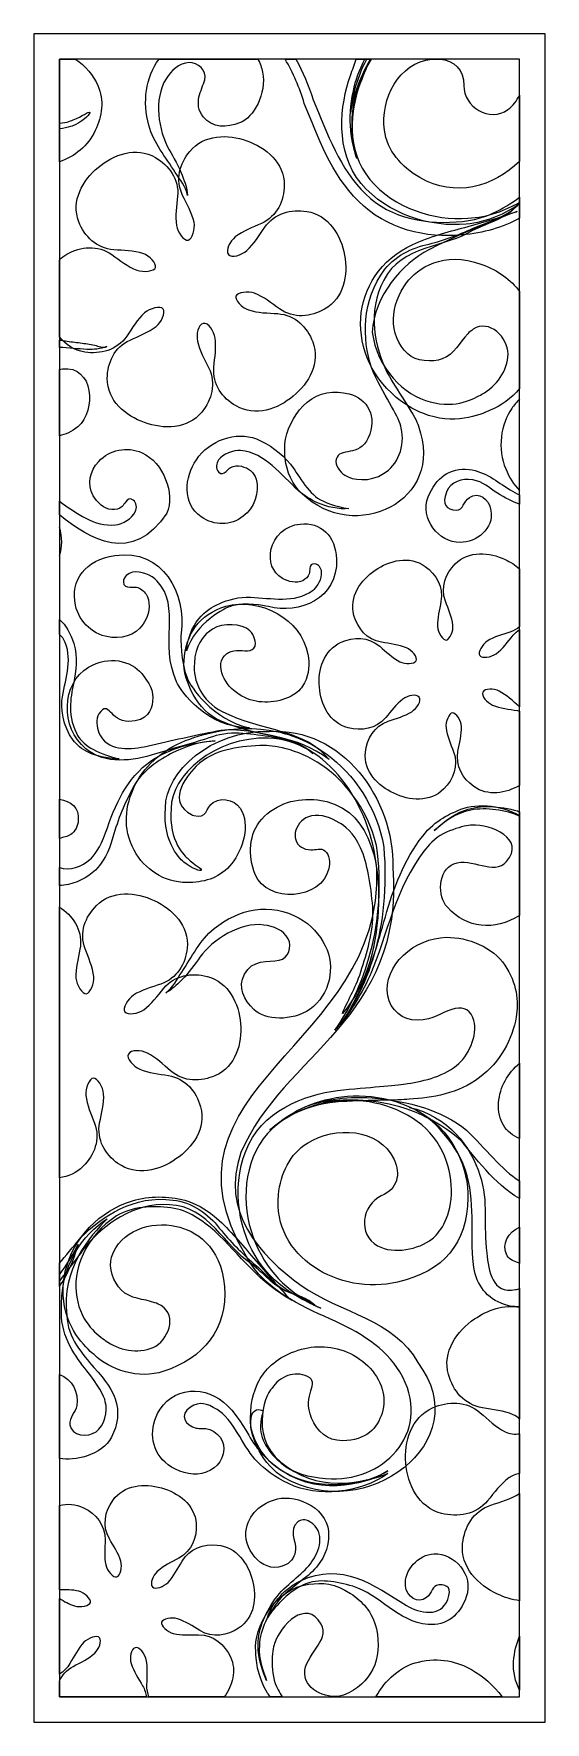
# Model space of a CAD drawing. Header units: centimetres. Extents: x -1.29 to 1.29, y -4.26 to 4.26.
import ezdxf

# ---------------------------------------------------------------- set-up
doc = ezdxf.new("R2010")
doc.units = ezdxf.units.CM
doc.header["$MEASUREMENT"] = 0
doc.layers.add('Layer 1', color=7, linetype='Continuous')

msp = doc.modelspace()

# ---------------------------------------------------------------- linework, layer by layer
at = {"layer": 'Layer 1', "color": 41}
for points, knots in [([(-1.28977, 4.26053), (-1.28977, 4.26053), (1.28978, 4.26053), (1.28978, 4.26053), (1.28978, 4.26053), (1.28978, 4.26053), (1.28978, -4.26054), (1.28978, -4.26054), (1.28978, -4.26054), (1.28978, -4.26054), (-1.28977, -4.26054), (-1.28977, -4.26054), (-1.28977, -4.26054), (-1.28977, -4.26054), (-1.28977, 4.26053), (-1.28977, 4.26053)], [0, 0, 0, 0, 0.2, 0.2, 0.2, 0.2, 0.4, 0.4, 0.4, 0.4, 0.6, 0.6, 0.6, 0.6, 1, 1, 1, 1]), ([(-1.16079, 3.6149), (-1.08307, 3.63984), (-1.01687, 3.69433), (-0.98018, 3.77183), (-0.98018, 3.77183), (-0.94575, 3.84447), (-0.9333, 3.92419), (-0.96673, 4.00021), (-0.96673, 4.00021), (-0.98821, 4.04904), (-1.02945, 4.09924), (-1.07927, 4.13272), (-1.07927, 4.13272), (-1.07927, 4.13272), (-1.16079, 4.13272), (-1.16079, 4.13272), (-1.16079, 4.13272), (-1.16079, 4.13272), (-1.16079, 3.6149), (-1.16079, 3.6149)], [0, 0, 0, 0, 0.1666667, 0.1666667, 0.1666667, 0.1666667, 0.3333333, 0.3333333, 0.3333333, 0.3333333, 0.5, 0.5, 0.5, 0.5, 0.6666667, 0.6666667, 0.6666667, 0.6666667, 1, 1, 1, 1]), ([(-1.16079, 4.13272), (-1.16079, 4.13272), (1.1608, 4.13272), (1.1608, 4.13272), (1.1608, 4.13272), (1.1608, 4.13272), (1.1608, -4.13272), (1.1608, -4.13272), (1.1608, -4.13272), (1.1608, -4.13272), (-1.16079, -4.13272), (-1.16079, -4.13272), (-1.16079, -4.13272), (-1.16079, -4.13272), (-1.16079, 4.13272), (-1.16079, 4.13272)], [0, 0, 0, 0, 0.2, 0.2, 0.2, 0.2, 0.4, 0.4, 0.4, 0.4, 0.6, 0.6, 0.6, 0.6, 1, 1, 1, 1]), ([(-0.65779, 4.13272), (-0.72738, 4.0389), (-0.741, 3.91673), (-0.70977, 3.79906), (-0.70977, 3.79906), (-0.68611, 3.7098), (-0.62388, 3.63706), (-0.57601, 3.56107), (-0.57601, 3.56107), (-0.55184, 3.52268), (-0.52329, 3.49118), (-0.51425, 3.44485), (-0.51425, 3.44485), (-0.51638, 3.48492), (-0.52525, 3.50369), (-0.54158, 3.54772), (-0.54158, 3.54772), (-0.55549, 3.58521), (-0.58677, 3.64029), (-0.60695, 3.67491), (-0.60695, 3.67491), (-0.66244, 3.77004), (-0.68657, 3.93315), (-0.62227, 4.03346), (-0.62227, 4.03346), (-0.59635, 4.07387), (-0.5582, 4.11277), (-0.50656, 4.11511), (-0.50656, 4.11511), (-0.46277, 4.11709), (-0.41595, 4.07533), (-0.4277, 4.0288), (-0.4277, 4.0288), (-0.44126, 3.97514), (-0.48833, 3.90806), (-0.43546, 3.84167), (-0.43546, 3.84167), (-0.38875, 3.78301), (-0.3156, 3.78603), (-0.25185, 3.81053), (-0.25185, 3.81053), (-0.17868, 3.83869), (-0.11498, 3.95851), (-0.13581, 4.06706), (-0.13581, 4.06706), (-0.14027, 4.0903), (-0.1485, 4.11234), (-0.15974, 4.13272), (-0.15974, 4.13272), (-0.15974, 4.13272), (-0.65779, 4.13272), (-0.65779, 4.13272)], [0, 0, 0, 0, 0.0714286, 0.0714286, 0.0714286, 0.0714286, 0.1428571, 0.1428571, 0.1428571, 0.1428571, 0.2142857, 0.2142857, 0.2142857, 0.2142857, 0.2857143, 0.2857143, 0.2857143, 0.2857143, 0.3571429, 0.3571429, 0.3571429, 0.3571429, 0.4285714, 0.4285714, 0.4285714, 0.4285714, 0.5, 0.5, 0.5, 0.5, 0.5714286, 0.5714286, 0.5714286, 0.5714286, 0.6428571, 0.6428571, 0.6428571, 0.6428571, 0.7142857, 0.7142857, 0.7142857, 0.7142857, 0.7857143, 0.7857143, 0.7857143, 0.7857143, 0.8571429, 0.8571429, 0.8571429, 0.8571429, 1, 1, 1, 1]), ([(1.16081, 3.43531), (1.07565, 3.3732), (0.98337, 3.32443), (0.87223, 3.31371), (0.87223, 3.31371), (0.70057, 3.29529), (0.51154, 3.3244), (0.38402, 3.45211), (0.38402, 3.45211), (0.25482, 3.57601), (0.19035, 3.75603), (0.11928, 3.92707), (0.11928, 3.92707), (0.09728, 3.99897), (0.06751, 4.06771), (0.03137, 4.13272), (0.03137, 4.13272), (0.03137, 4.13272), (-0.02178, 4.13272), (-0.02178, 4.13272), (-0.02178, 4.13272), (0.01834, 4.06307), (0.05108, 3.98846), (0.07469, 3.90937), (0.07469, 3.90937), (0.14483, 3.73888), (0.20773, 3.55282), (0.34804, 3.41528), (0.34804, 3.41528), (0.48785, 3.27307), (0.69221, 3.22688), (0.8707, 3.2457), (0.8707, 3.2457), (0.97829, 3.25342), (1.07522, 3.28384), (1.16081, 3.32948), (1.16081, 3.32948), (1.16081, 3.32948), (1.16081, 3.43531), (1.16081, 3.43531)], [0, 0, 0, 0, 0.0909091, 0.0909091, 0.0909091, 0.0909091, 0.1818182, 0.1818182, 0.1818182, 0.1818182, 0.2727273, 0.2727273, 0.2727273, 0.2727273, 0.3636364, 0.3636364, 0.3636364, 0.3636364, 0.4545455, 0.4545455, 0.4545455, 0.4545455, 0.5454545, 0.5454545, 0.5454545, 0.5454545, 0.6363636, 0.6363636, 0.6363636, 0.6363636, 0.7272727, 0.7272727, 0.7272727, 0.7272727, 0.8181818, 0.8181818, 0.8181818, 0.8181818, 1, 1, 1, 1]), ([(0.33682, 4.13272), (0.32752, 4.10674), (0.31774, 4.079), (0.30768, 4.04965), (0.30768, 4.04965), (0.25515, 3.90394), (0.22701, 3.66633), (0.36117, 3.50478), (0.36117, 3.50478), (0.49391, 3.34809), (0.71687, 3.28155), (0.89044, 3.30017), (0.89044, 3.30017), (0.9967, 3.30836), (1.08953, 3.35393), (1.16081, 3.40165), (1.16081, 3.40165), (1.16081, 3.40165), (1.16081, 3.41017), (1.16081, 3.41017), (1.16081, 3.41017), (1.09122, 3.37014), (1.00158, 3.33463), (0.89895, 3.32956), (0.89895, 3.32956), (0.73018, 3.31565), (0.52568, 3.38045), (0.40593, 3.52521), (0.40593, 3.52521), (0.28274, 3.67142), (0.30476, 3.87688), (0.35801, 4.01454), (0.35801, 4.01454), (0.37444, 4.05672), (0.3909, 4.09633), (0.40646, 4.13272), (0.40646, 4.13272), (0.40646, 4.13272), (0.33682, 4.13272), (0.33682, 4.13272)], [0, 0, 0, 0, 0.0909091, 0.0909091, 0.0909091, 0.0909091, 0.1818182, 0.1818182, 0.1818182, 0.1818182, 0.2727273, 0.2727273, 0.2727273, 0.2727273, 0.3636364, 0.3636364, 0.3636364, 0.3636364, 0.4545455, 0.4545455, 0.4545455, 0.4545455, 0.5454545, 0.5454545, 0.5454545, 0.5454545, 0.6363636, 0.6363636, 0.6363636, 0.6363636, 0.7272727, 0.7272727, 0.7272727, 0.7272727, 0.8181818, 0.8181818, 0.8181818, 0.8181818, 1, 1, 1, 1]), ([(0.38054, 4.13272), (0.35256, 4.07993), (0.33294, 4.02505), (0.32243, 3.97208), (0.32243, 3.97208), (0.28753, 3.82687), (0.31678, 3.70177), (0.33948, 3.6312), (0.33948, 3.6312), (0.31845, 3.70237), (0.29606, 3.82647), (0.33708, 3.9635), (0.33708, 3.9635), (0.35153, 4.02052), (0.37739, 4.07874), (0.41257, 4.13272), (0.41257, 4.13272), (0.41257, 4.13272), (0.38054, 4.13272), (0.38054, 4.13272)], [0, 0, 0, 0, 0.1666667, 0.1666667, 0.1666667, 0.1666667, 0.3333333, 0.3333333, 0.3333333, 0.3333333, 0.5, 0.5, 0.5, 0.5, 0.6666667, 0.6666667, 0.6666667, 0.6666667, 1, 1, 1, 1]), ([(0.38954, 4.13272), (0.33521, 4.02568), (0.31266, 3.9224), (0.30787, 3.85923), (0.30787, 3.85923), (0.31361, 3.92264), (0.3486, 4.02891), (0.408, 4.13272), (0.408, 4.13272), (0.408, 4.13272), (0.38954, 4.13272), (0.38954, 4.13272)], [0, 0, 0, 0, 0.25, 0.25, 0.25, 0.25, 0.5, 0.5, 0.5, 0.5, 1, 1, 1, 1]), ([(0.7181, 4.13272), (0.55083, 4.11805), (0.45838, 3.92914), (0.47867, 3.77416), (0.47867, 3.77416), (0.4922, 3.67109), (0.56522, 3.58811), (0.65761, 3.53453), (0.65761, 3.53453), (0.83375, 3.43231), (1.02815, 3.48734), (1.16081, 3.61662), (1.16081, 3.61662), (1.16081, 3.61662), (1.16081, 3.95083), (1.16081, 3.95083), (1.16081, 3.95083), (1.14647, 3.92202), (1.1269, 3.89667), (1.10195, 3.87822), (1.10195, 3.87822), (1.00905, 3.80947), (0.87818, 3.89267), (0.87899, 3.99924), (0.87899, 3.99924), (0.8796, 4.07925), (0.83033, 4.12577), (0.75816, 4.13272), (0.75816, 4.13272), (0.75816, 4.13272), (0.7181, 4.13272), (0.7181, 4.13272)], [0, 0, 0, 0, 0.1111111, 0.1111111, 0.1111111, 0.1111111, 0.2222222, 0.2222222, 0.2222222, 0.2222222, 0.3333333, 0.3333333, 0.3333333, 0.3333333, 0.4444444, 0.4444444, 0.4444444, 0.4444444, 0.5555556, 0.5555556, 0.5555556, 0.5555556, 0.6666667, 0.6666667, 0.6666667, 0.6666667, 0.7777778, 0.7777778, 0.7777778, 0.7777778, 1, 1, 1, 1]), ([(-1.16079, 3.7813), (-1.11469, 3.78551), (-1.0856, 3.79881), (-1.08132, 3.80125), (-1.08132, 3.80125), (-1.02934, 3.82503), (-1.00321, 3.8601), (-1.00765, 3.86372), (-1.00765, 3.86372), (-1.01357, 3.86977), (-1.04412, 3.84374), (-1.09161, 3.82573), (-1.09161, 3.82573), (-1.09539, 3.82383), (-1.12048, 3.8124), (-1.16079, 3.80868), (-1.16079, 3.80868), (-1.16079, 3.80868), (-1.16079, 3.7813), (-1.16079, 3.7813)], [0, 0, 0, 0, 0.1666667, 0.1666667, 0.1666667, 0.1666667, 0.3333333, 0.3333333, 0.3333333, 0.3333333, 0.5, 0.5, 0.5, 0.5, 0.6666667, 0.6666667, 0.6666667, 0.6666667, 1, 1, 1, 1]), ([(-0.44254, 2.35139), (-0.39273, 2.41201), (-0.36851, 2.49501), (-0.40683, 2.57347), (-0.40683, 2.57347), (-0.42833, 2.6176), (-0.45402, 2.66143), (-0.46421, 2.70908), (-0.46421, 2.70908), (-0.47149, 2.74311), (-0.46107, 2.79321), (-0.4347, 2.79915), (-0.4347, 2.79915), (-0.40832, 2.80501), (-0.38053, 2.75932), (-0.37537, 2.72491), (-0.37537, 2.72491), (-0.3681, 2.67676), (-0.37678, 2.62679), (-0.38136, 2.578), (-0.38136, 2.578), (-0.38965, 2.4912), (-0.33777, 2.42182), (-0.26977, 2.38222), (-0.26977, 2.38222), (-0.17248, 2.3256), (-0.05716, 2.36646), (0.01918, 2.43232), (0.01918, 2.43232), (0.09747, 2.49601), (0.15728, 2.60186), (0.11712, 2.70631), (0.11712, 2.70631), (0.08909, 2.77938), (0.0286, 2.84163), (-0.05908, 2.84799), (-0.05908, 2.84799), (-0.10845, 2.85164), (-0.15955, 2.85151), (-0.20625, 2.86657), (-0.20625, 2.86657), (-0.23967, 2.87735), (-0.27737, 2.91853), (-0.27021, 2.93689), (-0.27021, 2.93689), (-0.26306, 2.95529), (-0.20837, 2.96349), (-0.17569, 2.95073), (-0.17569, 2.95073), (-0.13001, 2.93287), (-0.09067, 2.90048), (-0.05043, 2.87212), (-0.05043, 2.87212), (0.02137, 2.82168), (0.10795, 2.83151), (0.17654, 2.87003), (0.17654, 2.87003), (0.27471, 2.92522), (0.29665, 3.04461), (0.27731, 3.14307), (0.27731, 3.14307), (0.26077, 3.24202), (0.19814, 3.34633), (0.08678, 3.36412), (0.08678, 3.36412), (0.00887, 3.37652), (-0.07568, 3.35583), (-0.12518, 3.28375), (-0.12518, 3.28375), (-0.15296, 3.24318), (-0.17844, 3.19925), (-0.215, 3.16673), (-0.215, 3.16673), (-0.24107, 3.14342), (-0.29303, 3.12692), (-0.30843, 3.14701), (-0.30843, 3.14701), (-0.32379, 3.16706), (-0.30072, 3.2133), (-0.27322, 3.23501), (-0.27322, 3.23501), (-0.2348, 3.26533), (-0.18679, 3.28285), (-0.14193, 3.30328), (-0.14193, 3.30328), (-0.06195, 3.3396), (-0.02718, 3.41888), (-0.02655, 3.497), (-0.02655, 3.497), (-0.02573, 3.60881), (-0.11912, 3.68735), (-0.21481, 3.71995), (-0.21481, 3.71995), (-0.30954, 3.75527), (-0.432, 3.75367), (-0.50327, 3.66693), (-0.50327, 3.66693), (-0.55304, 3.60632), (-0.57723, 3.52333), (-0.53895, 3.44491), (-0.53895, 3.44491), (-0.51744, 3.40073), (-0.49178, 3.35695), (-0.48157, 3.30929), (-0.48157, 3.30929), (-0.47434, 3.27528), (-0.48962, 3.22443), (-0.51106, 3.21927), (-0.51106, 3.21927), (-0.53254, 3.21406), (-0.56522, 3.25903), (-0.5704, 3.29346), (-0.5704, 3.29346), (-0.57764, 3.34157), (-0.56902, 3.39153), (-0.56441, 3.44033), (-0.56441, 3.44033), (-0.55615, 3.52709), (-0.60803, 3.59659), (-0.67604, 3.63614), (-0.67604, 3.63614), (-0.77329, 3.69278), (-0.88864, 3.6519), (-0.96502, 3.58606), (-0.96502, 3.58606), (-1.04317, 3.52242), (-1.10307, 3.41651), (-1.06296, 3.31202), (-1.06296, 3.31202), (-1.03479, 3.23901), (-0.97438, 3.17673), (-0.88669, 3.17033), (-0.88669, 3.17033), (-0.83735, 3.16676), (-0.78622, 3.16685), (-0.73953, 3.15179), (-0.73953, 3.15179), (-0.70613, 3.14098), (-0.67059, 3.10051), (-0.67559, 3.08141), (-0.67559, 3.08141), (-0.68058, 3.06236), (-0.73738, 3.05487), (-0.77008, 3.06762), (-0.77008, 3.06762), (-0.81578, 3.08549), (-0.8551, 3.11786), (-0.89544, 3.14624), (-0.89544, 3.14624), (-0.96713, 3.1967), (-1.0538, 3.18689), (-1.12238, 3.14832), (-1.12238, 3.14832), (-1.13679, 3.14021), (-1.14956, 3.13071), (-1.16079, 3.1201), (-1.16079, 3.1201), (-1.16079, 3.1201), (-1.16079, 2.73102), (-1.16079, 2.73102), (-1.16079, 2.73102), (-1.12939, 2.69201), (-1.08674, 2.66289), (-1.03256, 2.65423), (-1.03256, 2.65423), (-0.95468, 2.64183), (-0.87006, 2.6625), (-0.8206, 2.73462), (-0.8206, 2.73462), (-0.79284, 2.77519), (-0.76737, 2.81909), (-0.73081, 2.85164), (-0.73081, 2.85164), (-0.70472, 2.87491), (-0.65046, 2.88981), (-0.63738, 2.87138), (-0.63738, 2.87138), (-0.62426, 2.85295), (-0.64506, 2.80506), (-0.67255, 2.78336), (-0.67255, 2.78336), (-0.71098, 2.75308), (-0.75896, 2.73546), (-0.80393, 2.71508), (-0.80393, 2.71508), (-0.8839, 2.67875), (-0.91863, 2.59952), (-0.91924, 2.52136), (-0.91924, 2.52136), (-0.92006, 2.40955), (-0.82668, 2.33099), (-0.73099, 2.29839), (-0.73099, 2.29839), (-0.63621, 2.26314), (-0.51374, 2.2647), (-0.44254, 2.35139)], [0, 0, 0, 0, 0.02, 0.02, 0.02, 0.02, 0.04, 0.04, 0.04, 0.04, 0.06, 0.06, 0.06, 0.06, 0.08, 0.08, 0.08, 0.08, 0.1, 0.1, 0.1, 0.1, 0.12, 0.12, 0.12, 0.12, 0.14, 0.14, 0.14, 0.14, 0.16, 0.16, 0.16, 0.16, 0.18, 0.18, 0.18, 0.18, 0.2, 0.2, 0.2, 0.2, 0.22, 0.22, 0.22, 0.22, 0.24, 0.24, 0.24, 0.24, 0.26, 0.26, 0.26, 0.26, 0.28, 0.28, 0.28, 0.28, 0.3, 0.3, 0.3, 0.3, 0.32, 0.32, 0.32, 0.32, 0.34, 0.34, 0.34, 0.34, 0.36, 0.36, 0.36, 0.36, 0.38, 0.38, 0.38, 0.38, 0.4, 0.4, 0.4, 0.4, 0.42, 0.42, 0.42, 0.42, 0.44, 0.44, 0.44, 0.44, 0.46, 0.46, 0.46, 0.46, 0.48, 0.48, 0.48, 0.48, 0.5, 0.5, 0.5, 0.5, 0.52, 0.52, 0.52, 0.52, 0.54, 0.54, 0.54, 0.54, 0.56, 0.56, 0.56, 0.56, 0.58, 0.58, 0.58, 0.58, 0.6, 0.6, 0.6, 0.6, 0.62, 0.62, 0.62, 0.62, 0.64, 0.64, 0.64, 0.64, 0.66, 0.66, 0.66, 0.66, 0.68, 0.68, 0.68, 0.68, 0.7, 0.7, 0.7, 0.7, 0.72, 0.72, 0.72, 0.72, 0.74, 0.74, 0.74, 0.74, 0.76, 0.76, 0.76, 0.76, 0.78, 0.78, 0.78, 0.78, 0.8, 0.8, 0.8, 0.8, 0.82, 0.82, 0.82, 0.82, 0.84, 0.84, 0.84, 0.84, 0.86, 0.86, 0.86, 0.86, 0.88, 0.88, 0.88, 0.88, 0.9, 0.9, 0.9, 0.9, 0.92, 0.92, 0.92, 0.92, 0.94, 0.94, 0.94, 0.94, 0.96, 0.96, 0.96, 0.96, 1, 1, 1, 1]), ([(0.89904, 2.74605), (0.9073, 2.75448), (0.91621, 2.7623), (0.92616, 2.76903), (0.92616, 2.76903), (1.0068, 2.82353), (1.1036, 2.72602), (1.10257, 2.64409), (1.10257, 2.64409), (1.1015, 2.55962), (1.04277, 2.4812), (0.9704, 2.44129), (0.9704, 2.44129), (0.93616, 2.42242), (0.84102, 2.36547), (0.70964, 2.40316), (0.70964, 2.40316), (0.57949, 2.43227), (0.44058, 2.57386), (0.41717, 2.75392), (0.41717, 2.75392), (0.42825, 2.94061), (0.56608, 3.09809), (0.7034, 3.1704), (0.7034, 3.1704), (0.9401, 3.29505), (1.27974, 3.40952), (1.09762, 3.34711), (1.09762, 3.34711), (1.07281, 3.33863), (1.04783, 3.33065), (1.02279, 3.32297), (1.02279, 3.32297), (0.97677, 3.30887), (0.93036, 3.29617), (0.8839, 3.28353), (0.8839, 3.28353), (0.79539, 3.25947), (0.70451, 3.23638), (0.62166, 3.19637), (0.62166, 3.19637), (0.29167, 3.04473), (0.27146, 2.62104), (0.56546, 2.40479), (0.56546, 2.40479), (0.59763, 2.38016), (0.63466, 2.36029), (0.67229, 2.34509), (0.67229, 2.34509), (0.82589, 2.28312), (0.96197, 2.33624), (1.01192, 2.36057), (1.01192, 2.36057), (1.06577, 2.3818), (1.1194, 2.42045), (1.16081, 2.47091), (1.16081, 2.47091), (1.16081, 2.47091), (1.16081, 2.96011), (1.16081, 2.96011), (1.16081, 2.96011), (1.11649, 3.01924), (1.05296, 3.06614), (0.9693, 3.09654), (0.9693, 3.09654), (0.77423, 3.16742), (0.64559, 3.07738), (0.59055, 3.00422), (0.59055, 3.00422), (0.51037, 2.89765), (0.49226, 2.74047), (0.59715, 2.64452), (0.59715, 2.64452), (0.63753, 2.60757), (0.71978, 2.60101), (0.76955, 2.61929), (0.76955, 2.61929), (0.83173, 2.64211), (0.85667, 2.70264), (0.89904, 2.74605)], [0, 0, 0, 0, 0.047619, 0.047619, 0.047619, 0.047619, 0.0952381, 0.0952381, 0.0952381, 0.0952381, 0.1428571, 0.1428571, 0.1428571, 0.1428571, 0.1904762, 0.1904762, 0.1904762, 0.1904762, 0.2380952, 0.2380952, 0.2380952, 0.2380952, 0.2857143, 0.2857143, 0.2857143, 0.2857143, 0.3333333, 0.3333333, 0.3333333, 0.3333333, 0.3809524, 0.3809524, 0.3809524, 0.3809524, 0.4285714, 0.4285714, 0.4285714, 0.4285714, 0.4761905, 0.4761905, 0.4761905, 0.4761905, 0.5238095, 0.5238095, 0.5238095, 0.5238095, 0.5714286, 0.5714286, 0.5714286, 0.5714286, 0.6190476, 0.6190476, 0.6190476, 0.6190476, 0.6666667, 0.6666667, 0.6666667, 0.6666667, 0.7142857, 0.7142857, 0.7142857, 0.7142857, 0.7619048, 0.7619048, 0.7619048, 0.7619048, 0.8095238, 0.8095238, 0.8095238, 0.8095238, 0.8571429, 0.8571429, 0.8571429, 0.8571429, 0.9047619, 0.9047619, 0.9047619, 0.9047619, 1, 1, 1, 1]), ([(-0.01935, 2.21487), (-0.02536, 2.18372), (-0.02566, 2.15145), (-0.02167, 2.11648), (-0.02167, 2.11648), (-0.01414, 2.05065), (0.01406, 1.98509), (0.06331, 1.93925), (0.06331, 1.93925), (0.32743, 1.68278), (0.79047, 1.90115), (0.64989, 2.27991), (0.64989, 2.27991), (0.63961, 2.32927), (0.55684, 2.43269), (0.49136, 2.55292), (0.49136, 2.55292), (0.43339, 2.67233), (0.38829, 2.85807), (0.47611, 3.01772), (0.47611, 3.01772), (0.56232, 3.19253), (0.79096, 3.1826), (0.92253, 3.26721), (0.92253, 3.26721), (0.99476, 3.30303), (1.06981, 3.32334), (1.11653, 3.36261), (1.11653, 3.36261), (1.13217, 3.37672), (1.14664, 3.39161), (1.16081, 3.40573), (1.16081, 3.40573), (1.16081, 3.40573), (1.16081, 3.40807), (1.16081, 3.40807), (1.16081, 3.40807), (1.14627, 3.39417), (1.13149, 3.37954), (1.11565, 3.36583), (1.11565, 3.36583), (1.0701, 3.32848), (0.99615, 3.31063), (0.92354, 3.27754), (0.92354, 3.27754), (0.85008, 3.24476), (0.77444, 3.21622), (0.688, 3.19547), (0.688, 3.19547), (0.60233, 3.17555), (0.50947, 3.12484), (0.46131, 3.04289), (0.46131, 3.04289), (0.3552, 2.8806), (0.37033, 2.68429), (0.42378, 2.55126), (0.42378, 2.55126), (0.4855, 2.41699), (0.55769, 2.32068), (0.5632, 2.27064), (0.5632, 2.27064), (0.58628, 2.18155), (0.54386, 2.08054), (0.47495, 2.04085), (0.47495, 2.04085), (0.40547, 1.99687), (0.31824, 2.00572), (0.27851, 2.03341), (0.27851, 2.03341), (0.25509, 2.0501), (0.22741, 2.08315), (0.23573, 2.11445), (0.23573, 2.11445), (0.25176, 2.17472), (0.35185, 2.12258), (0.39702, 2.22065), (0.39702, 2.22065), (0.44644, 2.32792), (0.39293, 2.41934), (0.30113, 2.44293), (0.30113, 2.44293), (0.22637, 2.46213), (0.14731, 2.45284), (0.08913, 2.40135), (0.08913, 2.40135), (0.03443, 2.35297), (-0.00553, 2.28643), (-0.01935, 2.21487)], [0, 0, 0, 0, 0.0434783, 0.0434783, 0.0434783, 0.0434783, 0.0869565, 0.0869565, 0.0869565, 0.0869565, 0.1304348, 0.1304348, 0.1304348, 0.1304348, 0.173913, 0.173913, 0.173913, 0.173913, 0.2173913, 0.2173913, 0.2173913, 0.2173913, 0.2608696, 0.2608696, 0.2608696, 0.2608696, 0.3043478, 0.3043478, 0.3043478, 0.3043478, 0.3478261, 0.3478261, 0.3478261, 0.3478261, 0.3913043, 0.3913043, 0.3913043, 0.3913043, 0.4347826, 0.4347826, 0.4347826, 0.4347826, 0.4782609, 0.4782609, 0.4782609, 0.4782609, 0.5217391, 0.5217391, 0.5217391, 0.5217391, 0.5652174, 0.5652174, 0.5652174, 0.5652174, 0.6086957, 0.6086957, 0.6086957, 0.6086957, 0.6521739, 0.6521739, 0.6521739, 0.6521739, 0.6956522, 0.6956522, 0.6956522, 0.6956522, 0.7391304, 0.7391304, 0.7391304, 0.7391304, 0.7826087, 0.7826087, 0.7826087, 0.7826087, 0.826087, 0.826087, 0.826087, 0.826087, 0.8695652, 0.8695652, 0.8695652, 0.8695652, 0.9130435, 0.9130435, 0.9130435, 0.9130435, 1, 1, 1, 1]), ([(-1.16079, 2.67785), (-1.11472, 2.6766), (-1.06787, 2.66932), (-1.02193, 2.66765), (-1.02193, 2.66765), (-0.98488, 2.66632), (-0.95699, 2.6692), (-0.92096, 2.68165), (-0.92096, 2.68165), (-0.93867, 2.67415), (-0.96527, 2.68446), (-0.98254, 2.68845), (-0.98254, 2.68845), (-1.00645, 2.69395), (-1.03117, 2.69705), (-1.0554, 2.70075), (-1.0554, 2.70075), (-1.08, 2.70445), (-1.10552, 2.70621), (-1.13029, 2.71046), (-1.13029, 2.71046), (-1.14026, 2.71217), (-1.15046, 2.71359), (-1.16079, 2.71463), (-1.16079, 2.71463), (-1.16079, 2.71463), (-1.16079, 2.67785), (-1.16079, 2.67785)], [0, 0, 0, 0, 0.125, 0.125, 0.125, 0.125, 0.25, 0.25, 0.25, 0.25, 0.375, 0.375, 0.375, 0.375, 0.5, 0.5, 0.5, 0.5, 0.625, 0.625, 0.625, 0.625, 0.75, 0.75, 0.75, 0.75, 1, 1, 1, 1]), ([(-1.16079, 2.23195), (-1.13062, 2.23715), (-1.0997, 2.25077), (-1.06818, 2.27734), (-1.06818, 2.27734), (-1.01931, 2.31857), (-1.00026, 2.39733), (-1.01134, 2.45949), (-1.01134, 2.45949), (-1.02341, 2.52689), (-1.06657, 2.57948), (-1.14563, 2.56941), (-1.14563, 2.56941), (-1.15102, 2.56872), (-1.15607, 2.5676), (-1.16079, 2.5661), (-1.16079, 2.5661), (-1.16079, 2.5661), (-1.16079, 2.23195), (-1.16079, 2.23195)], [0, 0, 0, 0, 0.1666667, 0.1666667, 0.1666667, 0.1666667, 0.3333333, 0.3333333, 0.3333333, 0.3333333, 0.5, 0.5, 0.5, 0.5, 0.6666667, 0.6666667, 0.6666667, 0.6666667, 1, 1, 1, 1]), ([(1.16081, 1.95599), (1.13192, 1.98444), (1.10813, 2.02048), (1.0914, 2.06551), (1.0914, 2.06551), (1.04538, 2.1614), (1.06724, 2.29545), (1.12064, 2.36945), (1.12064, 2.36945), (1.13269, 2.38615), (1.14617, 2.40224), (1.16081, 2.41737), (1.16081, 2.41737), (1.16081, 2.41737), (1.16081, 1.95599), (1.16081, 1.95599)], [0, 0, 0, 0, 0.2, 0.2, 0.2, 0.2, 0.4, 0.4, 0.4, 0.4, 0.6, 0.6, 0.6, 0.6, 1, 1, 1, 1]), ([(-0.32012, 2.05112), (-0.33143, 2.04107), (-0.34381, 2.03471), (-0.35801, 2.04953), (-0.35801, 2.04953), (-0.37348, 2.06573), (-0.36972, 2.09333), (-0.35772, 2.10965), (-0.35772, 2.10965), (-0.33482, 2.14076), (-0.28354, 2.15997), (-0.24687, 2.1568), (-0.24687, 2.1568), (-0.12061, 2.14588), (-0.04438, 2.03494), (0.04597, 1.95429), (0.04597, 1.95429), (0.07237, 1.93073), (0.10896, 1.9079), (0.1418, 1.89305), (0.1418, 1.89305), (0.18675, 1.87272), (0.251, 1.85952), (0.29984, 1.864), (0.29984, 1.864), (0.22412, 1.87593), (0.17835, 1.89401), (0.14183, 1.91761), (0.14183, 1.91761), (0.08451, 1.95473), (0.02319, 2.06756), (0.00535, 2.08871), (0.00535, 2.08871), (-0.04131, 2.14401), (-0.10278, 2.19001), (-0.16625, 2.2155), (-0.16625, 2.2155), (-0.26968, 2.25704), (-0.40414, 2.20848), (-0.46987, 2.1108), (-0.46987, 2.1108), (-0.52873, 2.02335), (-0.54329, 1.89066), (-0.44559, 1.82295), (-0.44559, 1.82295), (-0.37798, 1.77606), (-0.29694, 1.77673), (-0.23289, 1.82555), (-0.23289, 1.82555), (-0.17934, 1.86635), (-0.1485, 1.94781), (-0.16853, 2.01323), (-0.16853, 2.01323), (-0.17931, 2.04838), (-0.20718, 2.07015), (-0.2426, 2.07762), (-0.2426, 2.07762), (-0.2611, 2.08148), (-0.2818, 2.08143), (-0.29731, 2.07178), (-0.29731, 2.07178), (-0.30459, 2.06723), (-0.31209, 2.05825), (-0.32012, 2.05112)], [0, 0, 0, 0, 0.0588235, 0.0588235, 0.0588235, 0.0588235, 0.1176471, 0.1176471, 0.1176471, 0.1176471, 0.1764706, 0.1764706, 0.1764706, 0.1764706, 0.2352941, 0.2352941, 0.2352941, 0.2352941, 0.2941176, 0.2941176, 0.2941176, 0.2941176, 0.3529412, 0.3529412, 0.3529412, 0.3529412, 0.4117647, 0.4117647, 0.4117647, 0.4117647, 0.4705882, 0.4705882, 0.4705882, 0.4705882, 0.5294118, 0.5294118, 0.5294118, 0.5294118, 0.5882353, 0.5882353, 0.5882353, 0.5882353, 0.6470588, 0.6470588, 0.6470588, 0.6470588, 0.7058824, 0.7058824, 0.7058824, 0.7058824, 0.7647059, 0.7647059, 0.7647059, 0.7647059, 0.8235294, 0.8235294, 0.8235294, 0.8235294, 0.8823529, 0.8823529, 0.8823529, 0.8823529, 1, 1, 1, 1]), ([(-0.82541, 1.89905), (-0.81611, 1.91095), (-0.80512, 1.91944), (-0.78843, 1.90743), (-0.78843, 1.90743), (-0.77026, 1.89428), (-0.76889, 1.86646), (-0.77771, 1.84825), (-0.77771, 1.84825), (-0.79452, 1.81353), (-0.84144, 1.78542), (-0.87807, 1.78193), (-0.87807, 1.78193), (-0.98688, 1.77161), (-1.07274, 1.84114), (-1.16079, 1.90092), (-1.16079, 1.90092), (-1.16079, 1.90092), (-1.16079, 1.83227), (-1.16079, 1.83227), (-1.16079, 1.83227), (-1.00696, 1.70912), (-0.79261, 1.57848), (-0.61821, 1.8416), (-0.61821, 1.8416), (-0.57635, 1.93817), (-0.63534, 2.09699), (-0.74383, 2.146), (-0.74383, 2.146), (-0.8189, 2.17993), (-0.90842, 2.16191), (-0.96247, 2.10238), (-0.96247, 2.10238), (-1.00764, 2.05261), (-1.02152, 1.98963), (-0.98983, 1.92889), (-0.98983, 1.92889), (-0.97279, 1.89627), (-0.93297, 1.86001), (-0.89677, 1.85904), (-0.89677, 1.85904), (-0.87787, 1.85858), (-0.85753, 1.86234), (-0.84405, 1.87463), (-0.84405, 1.87463), (-0.83772, 1.8804), (-0.83198, 1.89057), (-0.82541, 1.89905)], [0, 0, 0, 0, 0.0769231, 0.0769231, 0.0769231, 0.0769231, 0.1538462, 0.1538462, 0.1538462, 0.1538462, 0.2307692, 0.2307692, 0.2307692, 0.2307692, 0.3076923, 0.3076923, 0.3076923, 0.3076923, 0.3846154, 0.3846154, 0.3846154, 0.3846154, 0.4615385, 0.4615385, 0.4615385, 0.4615385, 0.5384615, 0.5384615, 0.5384615, 0.5384615, 0.6153846, 0.6153846, 0.6153846, 0.6153846, 0.6923077, 0.6923077, 0.6923077, 0.6923077, 0.7692308, 0.7692308, 0.7692308, 0.7692308, 0.8461538, 0.8461538, 0.8461538, 0.8461538, 1, 1, 1, 1]), ([(0.84083, 1.8569), (0.79254, 1.85693), (0.76736, 1.88747), (0.79117, 1.94683), (0.79117, 1.94683), (0.81313, 2.00143), (0.86941, 2.01735), (0.92391, 2.0088), (0.92391, 2.0088), (0.97749, 2.00042), (1.00422, 1.97008), (1.04901, 1.94189), (1.04901, 1.94189), (1.08767, 1.91754), (1.12434, 1.89946), (1.16081, 1.88684), (1.16081, 1.88684), (1.16081, 1.88684), (1.16081, 1.93374), (1.16081, 1.93374), (1.16081, 1.93374), (1.14443, 1.94072), (1.12826, 1.94907), (1.11232, 1.95905), (1.11232, 1.95905), (1.04408, 2.00177), (0.98988, 2.05129), (0.9057, 2.06158), (0.9057, 2.06158), (0.80938, 2.07335), (0.73726, 2.01831), (0.70018, 1.9243), (0.70018, 1.9243), (0.65574, 1.81168), (0.75327, 1.69334), (0.86053, 1.69332), (0.86053, 1.69332), (0.94293, 1.69331), (1.03205, 1.76278), (1.016, 1.8551), (1.016, 1.8551), (1.00579, 1.91395), (0.95367, 1.9523), (0.90771, 1.92058), (0.90771, 1.92058), (0.87729, 1.89967), (0.87773, 1.85683), (0.84083, 1.8569)], [0, 0, 0, 0, 0.0769231, 0.0769231, 0.0769231, 0.0769231, 0.1538462, 0.1538462, 0.1538462, 0.1538462, 0.2307692, 0.2307692, 0.2307692, 0.2307692, 0.3076923, 0.3076923, 0.3076923, 0.3076923, 0.3846154, 0.3846154, 0.3846154, 0.3846154, 0.4615385, 0.4615385, 0.4615385, 0.4615385, 0.5384615, 0.5384615, 0.5384615, 0.5384615, 0.6153846, 0.6153846, 0.6153846, 0.6153846, 0.6923077, 0.6923077, 0.6923077, 0.6923077, 0.7692308, 0.7692308, 0.7692308, 0.7692308, 0.8461538, 0.8461538, 0.8461538, 0.8461538, 1, 1, 1, 1]), ([(0.10277, 1.56263), (0.10442, 1.57578), (0.10895, 1.58713), (0.12706, 1.58542), (0.12706, 1.58542), (0.14682, 1.5835), (0.16046, 1.56297), (0.16198, 1.54523), (0.16198, 1.54523), (0.16491, 1.51137), (0.14198, 1.46917), (0.11574, 1.45024), (0.11574, 1.45024), (0.02533, 1.38508), (-0.0903, 1.41297), (-0.1975, 1.41708), (-0.1975, 1.41708), (-0.25397, 1.41925), (-0.30865, 1.4057), (-0.35517, 1.38401), (-0.35517, 1.38401), (-0.39459, 1.36563), (-0.50154, 1.315), (-0.51985, 1.14649), (-0.51985, 1.14649), (-0.4712, 1.2899), (-0.32732, 1.36344), (-0.29018, 1.37332), (-0.29018, 1.37332), (-0.21978, 1.39205), (-0.13085, 1.37418), (-0.10662, 1.37034), (-0.10662, 1.37034), (0.0494, 1.32887), (0.2439, 1.40887), (0.23732, 1.60877), (0.23732, 1.60877), (0.23319, 1.72621), (0.15759, 1.79744), (0.05299, 1.78648), (0.05299, 1.78648), (-0.01938, 1.77889), (-0.07924, 1.72544), (-0.09338, 1.6562), (-0.09338, 1.6562), (-0.10514, 1.59832), (-0.08721, 1.5443), (-0.03568, 1.51224), (-0.03568, 1.51224), (-0.00797, 1.49502), (0.03871, 1.48517), (0.06664, 1.50051), (0.06664, 1.50051), (0.08123, 1.50855), (0.09495, 1.52048), (0.09965, 1.53578), (0.09965, 1.53578), (0.10185, 1.54296), (0.1016, 1.55326), (0.10277, 1.56263)], [0, 0, 0, 0, 0.0625, 0.0625, 0.0625, 0.0625, 0.125, 0.125, 0.125, 0.125, 0.1875, 0.1875, 0.1875, 0.1875, 0.25, 0.25, 0.25, 0.25, 0.3125, 0.3125, 0.3125, 0.3125, 0.375, 0.375, 0.375, 0.375, 0.4375, 0.4375, 0.4375, 0.4375, 0.5, 0.5, 0.5, 0.5, 0.5625, 0.5625, 0.5625, 0.5625, 0.625, 0.625, 0.625, 0.625, 0.6875, 0.6875, 0.6875, 0.6875, 0.75, 0.75, 0.75, 0.75, 0.8125, 0.8125, 0.8125, 0.8125, 0.875, 0.875, 0.875, 0.875, 1, 1, 1, 1]), ([(-1.16079, 1.77039), (-1.14478, 1.71975), (-1.14489, 1.67002), (-1.16079, 1.62682), (-1.16079, 1.62682), (-1.16079, 1.62682), (-1.16079, 1.77039), (-1.16079, 1.77039)], [0, 0, 0, 0, 0.3333333, 0.3333333, 0.3333333, 0.3333333, 1, 1, 1, 1]), ([(-0.80594, 1.46774), (-0.82264, 1.46803), (-0.83743, 1.47208), (-0.8377, 1.49458), (-0.8377, 1.49458), (-0.83795, 1.51912), (-0.81406, 1.53859), (-0.79204, 1.54286), (-0.79204, 1.54286), (-0.75008, 1.55098), (-0.69417, 1.52841), (-0.66697, 1.49869), (-0.66697, 1.49869), (-0.54427, 1.36436), (-0.65896, 1.1848), (-0.56948, 0.9908), (-0.56948, 0.9908), (-0.54861, 0.94106), (-0.41536, 0.7578), (-0.20199, 0.7578), (-0.20199, 0.7578), (-0.388, 0.79846), (-0.49925, 0.96557), (-0.51656, 1.00991), (-0.51656, 1.00991), (-0.54938, 1.09394), (-0.54876, 1.20462), (-0.54717, 1.23492), (-0.54717, 1.23492), (-0.52069, 1.43547), (-0.63587, 1.66378), (-0.88165, 1.627), (-0.88165, 1.627), (-1.0281, 1.6063), (-1.10721, 1.50384), (-1.07954, 1.37673), (-1.07954, 1.37673), (-1.06039, 1.28874), (-0.98549, 1.22228), (-0.89693, 1.21414), (-0.89693, 1.21414), (-0.8229, 1.20736), (-0.75766, 1.23663), (-0.7244, 1.30428), (-0.7244, 1.30428), (-0.70653, 1.34064), (-0.70042, 1.3993), (-0.72337, 1.43162), (-0.72337, 1.43162), (-0.73538, 1.44846), (-0.75211, 1.46376), (-0.77191, 1.46749), (-0.77191, 1.46749), (-0.7812, 1.46923), (-0.79406, 1.46755), (-0.80594, 1.46774)], [0, 0, 0, 0, 0.0666667, 0.0666667, 0.0666667, 0.0666667, 0.1333333, 0.1333333, 0.1333333, 0.1333333, 0.2, 0.2, 0.2, 0.2, 0.2666667, 0.2666667, 0.2666667, 0.2666667, 0.3333333, 0.3333333, 0.3333333, 0.3333333, 0.4, 0.4, 0.4, 0.4, 0.4666667, 0.4666667, 0.4666667, 0.4666667, 0.5333333, 0.5333333, 0.5333333, 0.5333333, 0.6, 0.6, 0.6, 0.6, 0.6666667, 0.6666667, 0.6666667, 0.6666667, 0.7333333, 0.7333333, 0.7333333, 0.7333333, 0.8, 0.8, 0.8, 0.8, 0.8666667, 0.8666667, 0.8666667, 0.8666667, 1, 1, 1, 1]), ([(0.29654, 0.75776), (0.36245, 0.74077), (0.43695, 0.75168), (0.48535, 0.80961), (0.48535, 0.80961), (0.51263, 0.84219), (0.53815, 0.87787), (0.57223, 0.90288), (0.57223, 0.90288), (0.59659, 0.92073), (0.64003, 0.93064), (0.6542, 0.91222), (0.6542, 0.91222), (0.66837, 0.89377), (0.64208, 0.8558), (0.61663, 0.8394), (0.61663, 0.8394), (0.58111, 0.81651), (0.53838, 0.80531), (0.49808, 0.79142), (0.49808, 0.79142), (0.42631, 0.76673), (0.38992, 0.70145), (0.3829, 0.63435), (0.3829, 0.63435), (0.37293, 0.53834), (0.44669, 0.46322), (0.52626, 0.4274), (0.52626, 0.4274), (0.60473, 0.38936), (0.71007, 0.38075), (0.77851, 0.44943), (0.77851, 0.44943), (0.82634, 0.49748), (0.85404, 0.56685), (0.82762, 0.63741), (0.82762, 0.63741), (0.81278, 0.6771), (0.79435, 0.71683), (0.78954, 0.75862), (0.78954, 0.75862), (0.78611, 0.78848), (0.80525, 0.83258), (0.82233, 0.83361), (0.82233, 0.83361), (0.83949, 0.83464), (0.86561, 0.79501), (0.86721, 0.76502), (0.86721, 0.76502), (0.86942, 0.72304), (0.85785, 0.68082), (0.8498, 0.63925), (0.8498, 0.63925), (0.83557, 0.56532), (0.87443, 0.50144), (0.92956, 0.46189), (0.92956, 0.46189), (1.00093, 0.41071), (1.09154, 0.42687), (1.16081, 0.46765), (1.16081, 0.46765), (1.16081, 0.46765), (1.16081, 0.84267), (1.16081, 0.84267), (1.16081, 0.84267), (1.15703, 0.84358), (1.15318, 0.84439), (1.14924, 0.84505), (1.14924, 0.84505), (1.10713, 0.85216), (1.06317, 0.85622), (1.02426, 0.87298), (1.02426, 0.87298), (0.9965, 0.88497), (0.96479, 0.91948), (0.97515, 0.93865), (0.97515, 0.93865), (0.98557, 0.95779), (1.03048, 0.95647), (1.05756, 0.94282), (1.05756, 0.94282), (1.09529, 0.92375), (1.12642, 0.89274), (1.1587, 0.86507), (1.1587, 0.86507), (1.1587, 0.86507), (1.16081, 0.8633), (1.16081, 0.8633), (1.16081, 0.8633), (1.16081, 0.8633), (1.16081, 1.25435), (1.16081, 1.25435), (1.16081, 1.25435), (1.1492, 1.24633), (1.13837, 1.23657), (1.1286, 1.22489), (1.1286, 1.22489), (1.10132, 1.19231), (1.07581, 1.15663), (1.0417, 1.13162), (1.0417, 1.13162), (1.01733, 1.11377), (0.97152, 1.10744), (0.95976, 1.12229), (0.95976, 1.12229), (0.94793, 1.13713), (0.97184, 1.17869), (0.9973, 1.19508), (0.9973, 1.19508), (1.03285, 1.21796), (1.07552, 1.22917), (1.11588, 1.24306), (1.11588, 1.24306), (1.1328, 1.24888), (1.14775, 1.25696), (1.16081, 1.2668), (1.16081, 1.2668), (1.16081, 1.2668), (1.16081, 1.56029), (1.16081, 1.56029), (1.16081, 1.56029), (1.13885, 1.57963), (1.11358, 1.59544), (1.0877, 1.60709), (1.0877, 1.60709), (1.00919, 1.64513), (0.90382, 1.65375), (0.83538, 1.58507), (0.83538, 1.58507), (0.78765, 1.53699), (0.75995, 1.46763), (0.7863, 1.39709), (0.7863, 1.39709), (0.80118, 1.35739), (0.81958, 1.31765), (0.82438, 1.2759), (0.82438, 1.2759), (0.82781, 1.24602), (0.80845, 1.20384), (0.79153, 1.20088), (0.79153, 1.20088), (0.77467, 1.19794), (0.74835, 1.23948), (0.74671, 1.2695), (0.74671, 1.2695), (0.74447, 1.31146), (0.75607, 1.35369), (0.76405, 1.39524), (0.76405, 1.39524), (0.77835, 1.46915), (0.7395, 1.53305), (0.68436, 1.57261), (0.68436, 1.57261), (0.60544, 1.62919), (0.50295, 1.60346), (0.43185, 1.55309), (0.43185, 1.55309), (0.35937, 1.50475), (0.29913, 1.41865), (0.32501, 1.32556), (0.32501, 1.32556), (0.34309, 1.2605), (0.38983, 1.20207), (0.46471, 1.18945), (0.46471, 1.18945), (0.5068, 1.18236), (0.55075, 1.17828), (0.58966, 1.16151), (0.58966, 1.16151), (0.61743, 1.14952), (0.64871, 1.11262), (0.63878, 1.09585), (0.63878, 1.09585), (0.62887, 1.07907), (0.58345, 1.07804), (0.55639, 1.09166), (0.55639, 1.09166), (0.51863, 1.11073), (0.4875, 1.14175), (0.45519, 1.16942), (0.45519, 1.16942), (0.39774, 1.21866), (0.3225, 1.21726), (0.26031, 1.1897), (0.26031, 1.1897), (0.17142, 1.15028), (0.14267, 1.04942), (0.1511, 0.96323), (0.1511, 0.96323), (0.15716, 0.87686), (0.20229, 0.78212), (0.29654, 0.75776)], [0, 0, 0, 0, 0.0204082, 0.0204082, 0.0204082, 0.0204082, 0.0408163, 0.0408163, 0.0408163, 0.0408163, 0.0612245, 0.0612245, 0.0612245, 0.0612245, 0.0816327, 0.0816327, 0.0816327, 0.0816327, 0.1020408, 0.1020408, 0.1020408, 0.1020408, 0.122449, 0.122449, 0.122449, 0.122449, 0.1428571, 0.1428571, 0.1428571, 0.1428571, 0.1632653, 0.1632653, 0.1632653, 0.1632653, 0.1836735, 0.1836735, 0.1836735, 0.1836735, 0.2040816, 0.2040816, 0.2040816, 0.2040816, 0.2244898, 0.2244898, 0.2244898, 0.2244898, 0.244898, 0.244898, 0.244898, 0.244898, 0.2653061, 0.2653061, 0.2653061, 0.2653061, 0.2857143, 0.2857143, 0.2857143, 0.2857143, 0.3061224, 0.3061224, 0.3061224, 0.3061224, 0.3265306, 0.3265306, 0.3265306, 0.3265306, 0.3469388, 0.3469388, 0.3469388, 0.3469388, 0.3673469, 0.3673469, 0.3673469, 0.3673469, 0.3877551, 0.3877551, 0.3877551, 0.3877551, 0.4081633, 0.4081633, 0.4081633, 0.4081633, 0.4285714, 0.4285714, 0.4285714, 0.4285714, 0.4489796, 0.4489796, 0.4489796, 0.4489796, 0.4693878, 0.4693878, 0.4693878, 0.4693878, 0.4897959, 0.4897959, 0.4897959, 0.4897959, 0.5102041, 0.5102041, 0.5102041, 0.5102041, 0.5306122, 0.5306122, 0.5306122, 0.5306122, 0.5510204, 0.5510204, 0.5510204, 0.5510204, 0.5714286, 0.5714286, 0.5714286, 0.5714286, 0.5918367, 0.5918367, 0.5918367, 0.5918367, 0.6122449, 0.6122449, 0.6122449, 0.6122449, 0.6326531, 0.6326531, 0.6326531, 0.6326531, 0.6530612, 0.6530612, 0.6530612, 0.6530612, 0.6734694, 0.6734694, 0.6734694, 0.6734694, 0.6938776, 0.6938776, 0.6938776, 0.6938776, 0.7142857, 0.7142857, 0.7142857, 0.7142857, 0.7346939, 0.7346939, 0.7346939, 0.7346939, 0.755102, 0.755102, 0.755102, 0.755102, 0.7755102, 0.7755102, 0.7755102, 0.7755102, 0.7959184, 0.7959184, 0.7959184, 0.7959184, 0.8163265, 0.8163265, 0.8163265, 0.8163265, 0.8367347, 0.8367347, 0.8367347, 0.8367347, 0.8571429, 0.8571429, 0.8571429, 0.8571429, 0.877551, 0.877551, 0.877551, 0.877551, 0.8979592, 0.8979592, 0.8979592, 0.8979592, 0.9183673, 0.9183673, 0.9183673, 0.9183673, 0.9387755, 0.9387755, 0.9387755, 0.9387755, 0.9591837, 0.9591837, 0.9591837, 0.9591837, 1, 1, 1, 1]), ([(0.07626, 0.98559), (0.09832, 1.02875), (0.10172, 1.08194), (0.09288, 1.12984), (0.09288, 1.12984), (0.06057, 1.30512), (-0.15102, 1.42096), (-0.32114, 1.37104), (-0.32114, 1.37104), (-0.45686, 1.33121), (-0.5238, 1.23021), (-0.53209, 1.09556), (-0.53209, 1.09556), (-0.53813, 0.99728), (-0.46301, 0.84272), (-0.34847, 0.79292), (-0.34847, 0.79292), (-0.12991, 0.69721), (0.02629, 0.73328), (0.19925, 0.59721), (0.19925, 0.59721), (0.08921, 0.74955), (-0.13887, 0.74043), (-0.34018, 0.84018), (-0.34018, 0.84018), (-0.44262, 0.89372), (-0.48873, 0.99567), (-0.47954, 1.08433), (-0.47954, 1.08433), (-0.47889, 1.17188), (-0.43238, 1.22369), (-0.40803, 1.24129), (-0.40803, 1.24129), (-0.36224, 1.28634), (-0.27283, 1.28754), (-0.21662, 1.26043), (-0.21662, 1.26043), (-0.19219, 1.24864), (-0.17267, 1.21145), (-0.17211, 1.18554), (-0.17211, 1.18554), (-0.17114, 1.13927), (-0.21811, 1.14672), (-0.25283, 1.14804), (-0.25283, 1.14804), (-0.29152, 1.14953), (-0.32906, 1.13703), (-0.343, 1.09654), (-0.343, 1.09654), (-0.35615, 1.05842), (-0.33642, 1.0122), (-0.31292, 0.97998), (-0.31292, 0.97998), (-0.29053, 0.94925), (-0.24743, 0.9176), (-0.21255, 0.90449), (-0.21255, 0.90449), (-0.13693, 0.87605), (-0.04832, 0.88313), (0.0213, 0.92569), (0.0213, 0.92569), (0.04608, 0.94084), (0.06403, 0.96168), (0.07626, 0.98559)], [0, 0, 0, 0, 0.0588235, 0.0588235, 0.0588235, 0.0588235, 0.1176471, 0.1176471, 0.1176471, 0.1176471, 0.1764706, 0.1764706, 0.1764706, 0.1764706, 0.2352941, 0.2352941, 0.2352941, 0.2352941, 0.2941176, 0.2941176, 0.2941176, 0.2941176, 0.3529412, 0.3529412, 0.3529412, 0.3529412, 0.4117647, 0.4117647, 0.4117647, 0.4117647, 0.4705882, 0.4705882, 0.4705882, 0.4705882, 0.5294118, 0.5294118, 0.5294118, 0.5294118, 0.5882353, 0.5882353, 0.5882353, 0.5882353, 0.6470588, 0.6470588, 0.6470588, 0.6470588, 0.7058824, 0.7058824, 0.7058824, 0.7058824, 0.7647059, 0.7647059, 0.7647059, 0.7647059, 0.8235294, 0.8235294, 0.8235294, 0.8235294, 0.8823529, 0.8823529, 0.8823529, 0.8823529, 1, 1, 1, 1]), ([(-1.16079, 1.23007), (-1.15205, 1.22233), (-1.14476, 1.21367), (-1.1399, 1.20496), (-1.1399, 1.20496), (-1.08975, 1.11485), (-1.12902, 1.01246), (-1.14523, 0.91502), (-1.14523, 0.91502), (-1.15375, 0.86369), (-1.14497, 0.76532), (-1.09103, 0.69544), (-1.09103, 0.69544), (-1.05547, 0.64937), (-0.99528, 0.60599), (-0.85851, 0.60057), (-0.85851, 0.60057), (-0.98435, 0.6331), (-1.04452, 0.67105), (-1.07462, 0.73069), (-1.07462, 0.73069), (-1.12562, 0.83174), (-1.09924, 0.93129), (-1.08829, 0.98551), (-1.08829, 0.98551), (-1.07661, 1.04341), (-1.06641, 1.11293), (-1.08829, 1.1834), (-1.08829, 1.1834), (-1.10392, 1.23376), (-1.12603, 1.27579), (-1.16079, 1.30385), (-1.16079, 1.30385), (-1.16079, 1.30385), (-1.16079, 1.23007), (-1.16079, 1.23007)], [0, 0, 0, 0, 0.1, 0.1, 0.1, 0.1, 0.2, 0.2, 0.2, 0.2, 0.3, 0.3, 0.3, 0.3, 0.4, 0.4, 0.4, 0.4, 0.5, 0.5, 0.5, 0.5, 0.6, 0.6, 0.6, 0.6, 0.7, 0.7, 0.7, 0.7, 0.8, 0.8, 0.8, 0.8, 1, 1, 1, 1]), ([(-1.0132, 1.06401), (-1.1516, 0.98171), (-1.15651, 0.75914), (-1.02687, 0.65196), (-1.02687, 0.65196), (-0.92948, 0.57143), (-0.79034, 0.5899), (-0.67595, 0.62587), (-0.67595, 0.62587), (-0.58098, 0.65574), (-0.48285, 0.68069), (-0.3889, 0.71283), (-0.3889, 0.71283), (-0.28846, 0.74719), (-0.17989, 0.72362), (-0.08822, 0.71142), (-0.08822, 0.71142), (0.00367, 0.69704), (0.08296, 0.66613), (0.11842, 0.62599), (0.11842, 0.62599), (0.08375, 0.66652), (0.00659, 0.70011), (-0.08365, 0.7188), (-0.08365, 0.7188), (-0.17108, 0.73439), (-0.28125, 0.76532), (-0.38596, 0.73799), (-0.38596, 0.73799), (-0.50253, 0.71714), (-0.6169, 0.68668), (-0.73273, 0.66241), (-0.73273, 0.66241), (-0.81232, 0.64575), (-0.92254, 0.64153), (-0.96087, 0.73284), (-0.96087, 0.73284), (-0.97223, 0.75994), (-0.97955, 0.802), (-0.96152, 0.82802), (-0.96152, 0.82802), (-0.90826, 0.90481), (-0.90773, 0.78876), (-0.81078, 0.79021), (-0.81078, 0.79021), (-0.71382, 0.79165), (-0.69702, 0.84667), (-0.6904, 0.89052), (-0.6904, 0.89052), (-0.68219, 0.94486), (-0.7101, 0.98856), (-0.74519, 1.03154), (-0.74519, 1.03154), (-0.79848, 1.09682), (-0.91063, 1.12501), (-1.0132, 1.06401)], [0, 0, 0, 0, 0.0666667, 0.0666667, 0.0666667, 0.0666667, 0.1333333, 0.1333333, 0.1333333, 0.1333333, 0.2, 0.2, 0.2, 0.2, 0.2666667, 0.2666667, 0.2666667, 0.2666667, 0.3333333, 0.3333333, 0.3333333, 0.3333333, 0.4, 0.4, 0.4, 0.4, 0.4666667, 0.4666667, 0.4666667, 0.4666667, 0.5333333, 0.5333333, 0.5333333, 0.5333333, 0.6, 0.6, 0.6, 0.6, 0.6666667, 0.6666667, 0.6666667, 0.6666667, 0.7333333, 0.7333333, 0.7333333, 0.7333333, 0.8, 0.8, 0.8, 0.8, 0.8666667, 0.8666667, 0.8666667, 0.8666667, 1, 1, 1, 1]), ([(-1.16079, -0.03781), (-1.14571, -0.03764), (-1.13042, -0.03602), (-1.11504, -0.03282), (-1.11504, -0.03282), (-1.05598, -0.01921), (-0.99776, 0.01427), (-0.96631, 0.05315), (-0.96631, 0.05315), (-0.94716, 0.07341), (-0.91067, 0.12944), (-0.89037, 0.2056), (-0.89037, 0.2056), (-0.86622, 0.29625), (-0.82982, 0.37921), (-0.78615, 0.4622), (-0.78615, 0.4622), (-0.74852, 0.53375), (-0.65772, 0.59821), (-0.58646, 0.63298), (-0.58646, 0.63298), (-0.51557, 0.66759), (-0.45463, 0.68657), (-0.37567, 0.69243), (-0.37567, 0.69243), (-0.48728, 0.68415), (-0.60265, 0.65636), (-0.69561, 0.59235), (-0.69561, 0.59235), (-0.82486, 0.50335), (-0.87808, 0.37038), (-0.92801, 0.22728), (-0.92801, 0.22728), (-0.95333, 0.1547), (-0.98728, 0.10955), (-1.00751, 0.0934), (-1.00751, 0.0934), (-1.04258, 0.05947), (-1.11177, 0.03325), (-1.16047, 0.05321), (-1.16047, 0.05321), (-1.16047, 0.05321), (-1.16079, 0.05334), (-1.16079, 0.05334), (-1.16079, 0.05334), (-1.16079, 0.05334), (-1.16079, -0.03781), (-1.16079, -0.03781)], [0, 0, 0, 0, 0.0769231, 0.0769231, 0.0769231, 0.0769231, 0.1538462, 0.1538462, 0.1538462, 0.1538462, 0.2307692, 0.2307692, 0.2307692, 0.2307692, 0.3076923, 0.3076923, 0.3076923, 0.3076923, 0.3846154, 0.3846154, 0.3846154, 0.3846154, 0.4615385, 0.4615385, 0.4615385, 0.4615385, 0.5384615, 0.5384615, 0.5384615, 0.5384615, 0.6153846, 0.6153846, 0.6153846, 0.6153846, 0.6923077, 0.6923077, 0.6923077, 0.6923077, 0.7692308, 0.7692308, 0.7692308, 0.7692308, 0.8461538, 0.8461538, 0.8461538, 0.8461538, 1, 1, 1, 1]), ([(-0.4942, 0.32032), (-0.61443, 0.37864), (-0.53458, 0.50106), (-0.47019, 0.56423), (-0.47019, 0.56423), (-0.38309, 0.64968), (-0.26546, 0.66141), (-0.14897, 0.66841), (-0.14897, 0.66841), (-0.10375, 0.67113), (0.01157, 0.66242), (0.13943, 0.58458), (0.13943, 0.58458), (0.26535, 0.50855), (0.39483, 0.35356), (0.43863, 0.16429), (0.43863, 0.16429), (0.4967, -0.22651), (0.37094, -0.56794), (0.22871, -0.76855), (0.22871, -0.76855), (0.39556, -0.57337), (0.50893, -0.24867), (0.47559, 0.15515), (0.47559, 0.15515), (0.44302, 0.35717), (0.3209, 0.5269), (0.18843, 0.62459), (0.18843, 0.62459), (0.05483, 0.72427), (-0.08235, 0.74664), (-0.14421, 0.75098), (-0.14421, 0.75098), (-0.26427, 0.76392), (-0.39099, 0.74137), (-0.50326, 0.70147), (-0.50326, 0.70147), (-0.6201, 0.6621), (-0.72637, 0.57489), (-0.77772, 0.47144), (-0.77772, 0.47144), (-0.83148, 0.36314), (-0.84166, 0.24902), (-0.7834, 0.13996), (-0.7834, 0.13996), (-0.73155, 0.04289), (-0.63246, -0.022), (-0.51778, -0.0232), (-0.51778, -0.0232), (-0.4368, -0.02406), (-0.35845, -0.0022), (-0.30255, 0.05953), (-0.30255, 0.05953), (-0.24159, 0.12684), (-0.20067, 0.24715), (-0.23833, 0.3343), (-0.23833, 0.3343), (-0.25987, 0.38416), (-0.33097, 0.41582), (-0.38425, 0.38175), (-0.38425, 0.38175), (-0.42355, 0.35662), (-0.4148, 0.29411), (-0.48281, 0.31572), (-0.48281, 0.31572), (-0.48654, 0.31691), (-0.49035, 0.31845), (-0.4942, 0.32032)], [0, 0, 0, 0, 0.0555556, 0.0555556, 0.0555556, 0.0555556, 0.1111111, 0.1111111, 0.1111111, 0.1111111, 0.1666667, 0.1666667, 0.1666667, 0.1666667, 0.2222222, 0.2222222, 0.2222222, 0.2222222, 0.2777778, 0.2777778, 0.2777778, 0.2777778, 0.3333333, 0.3333333, 0.3333333, 0.3333333, 0.3888889, 0.3888889, 0.3888889, 0.3888889, 0.4444444, 0.4444444, 0.4444444, 0.4444444, 0.5, 0.5, 0.5, 0.5, 0.5555556, 0.5555556, 0.5555556, 0.5555556, 0.6111111, 0.6111111, 0.6111111, 0.6111111, 0.6666667, 0.6666667, 0.6666667, 0.6666667, 0.7222222, 0.7222222, 0.7222222, 0.7222222, 0.7777778, 0.7777778, 0.7777778, 0.7777778, 0.8333333, 0.8333333, 0.8333333, 0.8333333, 0.8888889, 0.8888889, 0.8888889, 0.8888889, 1, 1, 1, 1]), ([(-0.13801, -2.68775), (-0.14243, -2.6868), (-0.18893, -2.6608), (-0.19531, -2.73933), (-0.19531, -2.73933), (-0.20202, -2.81926), (-0.13268, -2.96636), (-0.02829, -3.02535), (-0.02829, -3.02535), (0.38061, -3.26694), (0.95236, -2.84653), (0.64698, -2.44531), (0.64698, -2.44531), (0.53275, -2.23001), (0.25476, -2.1945), (0.05935, -2.05631), (0.05935, -2.05631), (-0.15361, -1.9057), (-0.3505, -1.67953), (-0.24469, -1.3858), (-0.24469, -1.3858), (-0.03418, -0.88902), (0.5807, -0.7141), (0.52071, 0.05355), (0.52071, 0.05355), (0.52858, 0.3964), (0.26732, 0.76395), (-0.10338, 0.73996), (-0.10338, 0.73996), (-0.39761, 0.74558), (-0.62449, 0.53626), (-0.62602, 0.35435), (-0.62602, 0.35435), (-0.64213, 0.17351), (-0.54134, 0.08624), (-0.53277, 0.08019), (-0.53277, 0.08019), (-0.48938, 0.0432), (-0.44632, 0.03422), (-0.44485, 0.03974), (-0.44485, 0.03974), (-0.44174, 0.04757), (-0.47832, 0.06432), (-0.51457, 0.09963), (-0.51457, 0.09963), (-0.52179, 0.10533), (-0.61262, 0.18342), (-0.59696, 0.35134), (-0.59696, 0.35134), (-0.59718, 0.51749), (-0.38148, 0.71195), (-0.10513, 0.70618), (-0.10513, 0.70618), (0.1805, 0.69757), (0.41199, 0.37808), (0.44012, 0.04545), (0.44012, 0.04545), (0.47603, -0.85396), (-0.72936, -1.05246), (-0.21696, -1.91077), (-0.21696, -1.91077), (-0.12379, -2.07958), (0.05584, -2.15904), (0.20268, -2.224), (0.20268, -2.224), (0.35291, -2.28976), (0.48407, -2.37183), (0.55634, -2.49212), (0.55634, -2.49212), (0.72931, -2.77999), (0.4883, -3.04287), (0.21188, -3.03181), (0.21188, -3.03181), (0.134, -3.0287), (0.04489, -3.01425), (-0.02019, -2.96917), (-0.02019, -2.96917), (-0.07776, -2.92931), (-0.14115, -2.85599), (-0.14651, -2.78337), (-0.14651, -2.78337), (-0.15076, -2.72597), (-0.12621, -2.68994), (-0.13801, -2.68775)], [0, 0, 0, 0, 0.0454545, 0.0454545, 0.0454545, 0.0454545, 0.0909091, 0.0909091, 0.0909091, 0.0909091, 0.1363636, 0.1363636, 0.1363636, 0.1363636, 0.1818182, 0.1818182, 0.1818182, 0.1818182, 0.2272727, 0.2272727, 0.2272727, 0.2272727, 0.2727273, 0.2727273, 0.2727273, 0.2727273, 0.3181818, 0.3181818, 0.3181818, 0.3181818, 0.3636364, 0.3636364, 0.3636364, 0.3636364, 0.4090909, 0.4090909, 0.4090909, 0.4090909, 0.4545455, 0.4545455, 0.4545455, 0.4545455, 0.5, 0.5, 0.5, 0.5, 0.5454545, 0.5454545, 0.5454545, 0.5454545, 0.5909091, 0.5909091, 0.5909091, 0.5909091, 0.6363636, 0.6363636, 0.6363636, 0.6363636, 0.6818182, 0.6818182, 0.6818182, 0.6818182, 0.7272727, 0.7272727, 0.7272727, 0.7272727, 0.7727273, 0.7727273, 0.7727273, 0.7727273, 0.8181818, 0.8181818, 0.8181818, 0.8181818, 0.8636364, 0.8636364, 0.8636364, 0.8636364, 0.9090909, 0.9090909, 0.9090909, 0.9090909, 1, 1, 1, 1]), ([(-1.16079, 0.19901), (-1.1407, 0.20647), (-1.11861, 0.20918), (-1.10342, 0.21869), (-1.10342, 0.21869), (-1.08077, 0.23288), (-1.06753, 0.26491), (-1.06518, 0.29082), (-1.06518, 0.29082), (-1.05924, 0.35614), (-1.10525, 0.38857), (-1.16079, 0.39805), (-1.16079, 0.39805), (-1.16079, 0.39805), (-1.16079, 0.19901), (-1.16079, 0.19901)], [0, 0, 0, 0, 0.2, 0.2, 0.2, 0.2, 0.4, 0.4, 0.4, 0.4, 0.6, 0.6, 0.6, 0.6, 1, 1, 1, 1]), ([(0.06043, 0.15479), (0, 0.19171), (0.02874, 0.29677), (0.111, 0.31291), (0.111, 0.31291), (0.15755, 0.32396), (0.21346, 0.3024), (0.25078, 0.27853), (0.25078, 0.27853), (0.27354, 0.26798), (0.32433, 0.22717), (0.35881, 0.15177), (0.35881, 0.15177), (0.39249, 0.07466), (0.41074, -0.03541), (0.4197, -0.14625), (0.4197, -0.14625), (0.4264, -0.2575), (0.39665, -0.35763), (0.36545, -0.45519), (0.36545, -0.45519), (0.3357, -0.55339), (0.3002, -0.60171), (0.26689, -0.68434), (0.26689, -0.68434), (0.39685, -0.53574), (0.44339, -0.31983), (0.44895, -0.12822), (0.44895, -0.12822), (0.45527, 0.08922), (0.40276, 0.36313), (0.1418, 0.39376), (0.1418, 0.39376), (0.03675, 0.40608), (-0.0656, 0.37806), (-0.14029, 0.29731), (-0.14029, 0.29731), (-0.20507, 0.2273), (-0.21089, 0.1109), (-0.17282, 0.01813), (-0.17282, 0.01813), (-0.11255, -0.12871), (0.16189, -0.11432), (0.19845, 0.04819), (0.19845, 0.04819), (0.2044, 0.07465), (0.20335, 0.11821), (0.17875, 0.13747), (0.17875, 0.13747), (0.15789, 0.15379), (0.13304, 0.14119), (0.10768, 0.14207), (0.10768, 0.14207), (0.08817, 0.14275), (0.07251, 0.1474), (0.06043, 0.15479)], [0, 0, 0, 0, 0.0666667, 0.0666667, 0.0666667, 0.0666667, 0.1333333, 0.1333333, 0.1333333, 0.1333333, 0.2, 0.2, 0.2, 0.2, 0.2666667, 0.2666667, 0.2666667, 0.2666667, 0.3333333, 0.3333333, 0.3333333, 0.3333333, 0.4, 0.4, 0.4, 0.4, 0.4666667, 0.4666667, 0.4666667, 0.4666667, 0.5333333, 0.5333333, 0.5333333, 0.5333333, 0.6, 0.6, 0.6, 0.6, 0.6666667, 0.6666667, 0.6666667, 0.6666667, 0.7333333, 0.7333333, 0.7333333, 0.7333333, 0.8, 0.8, 0.8, 0.8, 0.8666667, 0.8666667, 0.8666667, 0.8666667, 1, 1, 1, 1]), ([(1.16081, 0.31522), (1.06053, 0.37345), (0.92592, 0.37888), (0.84942, 0.33996), (0.84942, 0.33996), (0.81825, 0.3277), (0.73677, 0.2954), (0.6717, 0.21184), (0.6717, 0.21184), (0.57942, 0.09337), (0.52315, -0.05408), (0.48354, -0.19579), (0.48354, -0.19579), (0.44451, -0.33549), (0.4063, -0.46785), (0.34043, -0.59716), (0.34043, -0.59716), (0.31546, -0.64616), (0.28965, -0.69572), (0.25879, -0.74142), (0.25879, -0.74142), (0.32074, -0.64966), (0.37742, -0.56822), (0.42233, -0.45192), (0.42233, -0.45192), (0.50344, -0.24189), (0.55235, -0.00517), (0.70597, 0.16881), (0.70597, 0.16881), (0.76689, 0.23941), (0.88636, 0.26565), (0.91942, 0.26702), (0.91942, 0.26702), (1.0179, 0.27108), (1.19283, 0.19713), (1.09518, 0.08335), (1.09518, 0.08335), (1.03069, 0.00821), (0.91778, 0.1078), (0.82914, 0.07184), (0.82914, 0.07184), (0.74678, 0.03842), (0.74657, -0.09294), (0.79632, -0.14774), (0.79632, -0.14774), (0.89582, -0.25734), (1.03112, -0.2668), (1.16081, -0.18976), (1.16081, -0.18976), (1.16081, -0.18976), (1.16081, 0.31522), (1.16081, 0.31522)], [0, 0, 0, 0, 0.0714286, 0.0714286, 0.0714286, 0.0714286, 0.1428571, 0.1428571, 0.1428571, 0.1428571, 0.2142857, 0.2142857, 0.2142857, 0.2142857, 0.2857143, 0.2857143, 0.2857143, 0.2857143, 0.3571429, 0.3571429, 0.3571429, 0.3571429, 0.4285714, 0.4285714, 0.4285714, 0.4285714, 0.5, 0.5, 0.5, 0.5, 0.5714286, 0.5714286, 0.5714286, 0.5714286, 0.6428571, 0.6428571, 0.6428571, 0.6428571, 0.7142857, 0.7142857, 0.7142857, 0.7142857, 0.7857143, 0.7857143, 0.7857143, 0.7857143, 0.8571429, 0.8571429, 0.8571429, 0.8571429, 1, 1, 1, 1]), ([(1.16081, 0.33409), (1.15699, 0.33553), (1.15315, 0.33693), (1.14928, 0.33827), (1.14928, 0.33827), (1.06095, 0.36396), (0.96314, 0.37011), (0.88704, 0.34227), (0.88704, 0.34227), (0.81028, 0.31643), (0.76109, 0.26629), (0.73049, 0.23889), (0.73049, 0.23889), (0.76149, 0.26584), (0.81195, 0.31319), (0.88665, 0.33518), (0.88665, 0.33518), (0.96027, 0.35875), (1.05367, 0.34974), (1.13638, 0.32186), (1.13638, 0.32186), (1.14465, 0.31884), (1.15278, 0.31547), (1.16081, 0.31183), (1.16081, 0.31183), (1.16081, 0.31183), (1.16081, 0.33409), (1.16081, 0.33409)], [0, 0, 0, 0, 0.125, 0.125, 0.125, 0.125, 0.25, 0.25, 0.25, 0.25, 0.375, 0.375, 0.375, 0.375, 0.5, 0.5, 0.5, 0.5, 0.625, 0.625, 0.625, 0.625, 0.75, 0.75, 0.75, 0.75, 1, 1, 1, 1]), ([(-1.16079, -1.51238), (-1.11656, -1.50696), (-1.07436, -1.4893), (-1.04014, -1.45493), (-1.04014, -1.45493), (-0.98473, -1.39931), (-0.95269, -1.31893), (-0.98326, -1.23723), (-0.98326, -1.23723), (-1.00042, -1.19123), (-1.02176, -1.14523), (-1.02735, -1.09684), (-1.02735, -1.09684), (-1.03133, -1.06225), (-1.00917, -1.01116), (-0.98933, -1.00999), (-0.98933, -1.00999), (-0.96949, -1.00878), (-0.93923, -1.05469), (-0.93738, -1.08944), (-0.93738, -1.08944), (-0.9348, -1.13805), (-0.94821, -1.18694), (-0.95753, -1.23503), (-0.95753, -1.23503), (-0.97401, -1.32068), (-0.92903, -1.39466), (-0.86518, -1.44051), (-0.86518, -1.44051), (-0.77375, -1.50608), (-0.65504, -1.47625), (-0.57269, -1.41792), (-0.57269, -1.41792), (-0.48873, -1.36192), (-0.419, -1.26213), (-0.44892, -1.15437), (-0.44892, -1.15437), (-0.46989, -1.07899), (-0.524, -1.01135), (-0.61071, -0.99668), (-0.61071, -0.99668), (-0.6595, -0.98848), (-0.71039, -0.98375), (-0.75545, -0.96431), (-0.75545, -0.96431), (-0.78766, -0.95049), (-0.8244, -0.91049), (-0.81235, -0.88825), (-0.81235, -0.88825), (-0.80031, -0.86611), (-0.7483, -0.86767), (-0.71694, -0.88345), (-0.71694, -0.88345), (-0.67315, -0.9055), (-0.63713, -0.9415), (-0.59975, -0.97349), (-0.59975, -0.97349), (-0.5332, -1.03048), (-0.44597, -1.02889), (-0.374, -0.99703), (-0.374, -0.99703), (-0.27102, -0.95135), (-0.23772, -0.83454), (-0.24753, -0.73472), (-0.24753, -0.73472), (-0.25445, -0.63465), (-0.30678, -0.52492), (-0.416, -0.49668), (-0.416, -0.49668), (-0.49229, -0.47699), (-0.57853, -0.48966), (-0.63463, -0.55672), (-0.63463, -0.55672), (-0.66625, -0.59447), (-0.69579, -0.6358), (-0.73528, -0.6648), (-0.73528, -0.6648), (-0.76353, -0.68545), (-0.81653, -0.69279), (-0.83017, -0.6756), (-0.83017, -0.6756), (-0.84389, -0.65838), (-0.81616, -0.61025), (-0.7867, -0.59129), (-0.7867, -0.59129), (-0.74556, -0.56476), (-0.69611, -0.5518), (-0.6494, -0.53569), (-0.6494, -0.53569), (-0.56633, -0.5071), (-0.52409, -0.43146), (-0.51602, -0.35373), (-0.51602, -0.35373), (-0.50443, -0.24254), (-0.58986, -0.15553), (-0.682, -0.11404), (-0.682, -0.11404), (-0.77289, -0.06998), (-0.89497, -0.06), (-0.97423, -0.13955), (-0.97423, -0.13955), (-1.02956, -0.19523), (-1.06162, -0.27558), (-1.0311, -0.35728), (-1.0311, -0.35728), (-1.01389, -0.40325), (-0.99257, -0.44928), (-0.98699, -0.49763), (-0.98699, -0.49763), (-0.98303, -0.53226), (-1.00544, -0.58109), (-1.02504, -0.58452), (-1.02504, -0.58452), (-1.0446, -0.58795), (-1.07508, -0.53982), (-1.07696, -0.50507), (-1.07696, -0.50507), (-1.07954, -0.45647), (-1.06614, -0.40757), (-1.05684, -0.35941), (-1.05684, -0.35941), (-1.0403, -0.27383), (-1.08531, -0.19978), (-1.14917, -0.15397), (-1.14917, -0.15397), (-1.15299, -0.15123), (-1.15688, -0.14867), (-1.16079, -0.14626), (-1.16079, -0.14626), (-1.16079, -0.14626), (-1.16079, -1.51238), (-1.16079, -1.51238)], [0, 0, 0, 0, 0.0294118, 0.0294118, 0.0294118, 0.0294118, 0.0588235, 0.0588235, 0.0588235, 0.0588235, 0.0882353, 0.0882353, 0.0882353, 0.0882353, 0.1176471, 0.1176471, 0.1176471, 0.1176471, 0.1470588, 0.1470588, 0.1470588, 0.1470588, 0.1764706, 0.1764706, 0.1764706, 0.1764706, 0.2058824, 0.2058824, 0.2058824, 0.2058824, 0.2352941, 0.2352941, 0.2352941, 0.2352941, 0.2647059, 0.2647059, 0.2647059, 0.2647059, 0.2941176, 0.2941176, 0.2941176, 0.2941176, 0.3235294, 0.3235294, 0.3235294, 0.3235294, 0.3529412, 0.3529412, 0.3529412, 0.3529412, 0.3823529, 0.3823529, 0.3823529, 0.3823529, 0.4117647, 0.4117647, 0.4117647, 0.4117647, 0.4411765, 0.4411765, 0.4411765, 0.4411765, 0.4705882, 0.4705882, 0.4705882, 0.4705882, 0.5, 0.5, 0.5, 0.5, 0.5294118, 0.5294118, 0.5294118, 0.5294118, 0.5588235, 0.5588235, 0.5588235, 0.5588235, 0.5882353, 0.5882353, 0.5882353, 0.5882353, 0.6176471, 0.6176471, 0.6176471, 0.6176471, 0.6470588, 0.6470588, 0.6470588, 0.6470588, 0.6764706, 0.6764706, 0.6764706, 0.6764706, 0.7058824, 0.7058824, 0.7058824, 0.7058824, 0.7352941, 0.7352941, 0.7352941, 0.7352941, 0.7647059, 0.7647059, 0.7647059, 0.7647059, 0.7941176, 0.7941176, 0.7941176, 0.7941176, 0.8235294, 0.8235294, 0.8235294, 0.8235294, 0.8529412, 0.8529412, 0.8529412, 0.8529412, 0.8823529, 0.8823529, 0.8823529, 0.8823529, 0.9117647, 0.9117647, 0.9117647, 0.9117647, 0.9411765, 0.9411765, 0.9411765, 0.9411765, 1, 1, 1, 1]), ([(0.1039, -0.66178), (0.2035, -0.59187), (0.23315, -0.44633), (0.18073, -0.34226), (0.18073, -0.34226), (0.15121, -0.28365), (0.107, -0.23552), (0.04951, -0.20279), (0.04951, -0.20279), (-0.09489, -0.1206), (-0.25692, -0.15551), (-0.38048, -0.25566), (-0.38048, -0.25566), (-0.45259, -0.31408), (-0.49351, -0.40036), (-0.54339, -0.47508), (-0.54339, -0.47508), (-0.56859, -0.51284), (-0.58564, -0.55164), (-0.62442, -0.57903), (-0.62442, -0.57903), (-0.58853, -0.56047), (-0.57498, -0.54469), (-0.54134, -0.51168), (-0.54134, -0.51168), (-0.51271, -0.48356), (-0.47513, -0.4325), (-0.45174, -0.39992), (-0.45174, -0.39992), (-0.38747, -0.31039), (-0.24777, -0.22089), (-0.12897, -0.2372), (-0.12897, -0.2372), (-0.08112, -0.24378), (-0.02957, -0.26203), (-0.00598, -0.3076), (-0.00598, -0.3076), (0.01404, -0.34626), (-0.00484, -0.4058), (-0.05245, -0.41453), (-0.05245, -0.41453), (-0.10733, -0.4246), (-0.18846, -0.41002), (-0.22744, -0.48525), (-0.22744, -0.48525), (-0.2619, -0.55173), (-0.22874, -0.6164), (-0.17976, -0.66369), (-0.17976, -0.66369), (-0.12353, -0.71796), (0.01292, -0.72563), (0.1039, -0.66178)], [0, 0, 0, 0, 0.0714286, 0.0714286, 0.0714286, 0.0714286, 0.1428571, 0.1428571, 0.1428571, 0.1428571, 0.2142857, 0.2142857, 0.2142857, 0.2142857, 0.2857143, 0.2857143, 0.2857143, 0.2857143, 0.3571429, 0.3571429, 0.3571429, 0.3571429, 0.4285714, 0.4285714, 0.4285714, 0.4285714, 0.5, 0.5, 0.5, 0.5, 0.5714286, 0.5714286, 0.5714286, 0.5714286, 0.6428571, 0.6428571, 0.6428571, 0.6428571, 0.7142857, 0.7142857, 0.7142857, 0.7142857, 0.7857143, 0.7857143, 0.7857143, 0.7857143, 0.8571429, 0.8571429, 0.8571429, 0.8571429, 1, 1, 1, 1]), ([(0.81932, -0.66305), (0.86423, -0.65015), (0.90432, -0.65389), (0.92538, -0.70425), (0.92538, -0.70425), (0.95596, -0.77735), (0.90849, -0.88678), (0.85428, -0.93664), (0.85428, -0.93664), (0.78619, -0.99925), (0.68053, -1.02393), (0.59601, -1.03741), (0.59601, -1.03741), (0.54844, -1.0476), (0.43131, -1.05291), (0.27211, -1.06881), (0.27211, -1.06881), (0.11654, -1.08197), (-0.11326, -1.15528), (-0.20583, -1.34332), (-0.20583, -1.34332), (-0.29454, -1.52805), (-0.26303, -1.75668), (-0.17384, -1.90542), (-0.17384, -1.90542), (-0.08804, -2.05892), (0.0771, -2.1362), (0.15777, -2.17063), (0.15777, -2.17063), (0.0775, -2.13502), (-0.06436, -2.05192), (-0.14332, -1.90089), (-0.14332, -1.90089), (-0.22619, -1.75454), (-0.25164, -1.54326), (-0.16849, -1.37519), (-0.16849, -1.37519), (-0.08545, -1.20341), (0.11231, -1.13792), (0.26078, -1.12877), (0.26078, -1.12877), (0.41516, -1.11959), (0.54264, -1.12305), (0.60436, -1.1166), (0.60436, -1.1166), (0.71926, -1.11056), (0.85192, -1.08669), (0.95798, -1.00735), (0.95798, -1.00735), (1.06268, -0.93035), (1.12591, -0.81033), (1.14295, -0.70171), (1.14295, -0.70171), (1.15652, -0.62547), (1.14732, -0.52796), (1.08558, -0.43982), (1.08558, -0.43982), (1.0275, -0.35004), (0.90025, -0.29737), (0.79076, -0.29937), (0.79076, -0.29937), (0.63219, -0.30226), (0.47043, -0.43985), (0.4952, -0.59383), (0.4952, -0.59383), (0.50669, -0.66528), (0.57381, -0.72001), (0.64354, -0.71779), (0.64354, -0.71779), (0.73371, -0.71491), (0.75891, -0.68038), (0.81932, -0.66305)], [0, 0, 0, 0, 0.0526316, 0.0526316, 0.0526316, 0.0526316, 0.1052632, 0.1052632, 0.1052632, 0.1052632, 0.1578947, 0.1578947, 0.1578947, 0.1578947, 0.2105263, 0.2105263, 0.2105263, 0.2105263, 0.2631579, 0.2631579, 0.2631579, 0.2631579, 0.3157895, 0.3157895, 0.3157895, 0.3157895, 0.3684211, 0.3684211, 0.3684211, 0.3684211, 0.4210526, 0.4210526, 0.4210526, 0.4210526, 0.4736842, 0.4736842, 0.4736842, 0.4736842, 0.5263158, 0.5263158, 0.5263158, 0.5263158, 0.5789474, 0.5789474, 0.5789474, 0.5789474, 0.6315789, 0.6315789, 0.6315789, 0.6315789, 0.6842105, 0.6842105, 0.6842105, 0.6842105, 0.7368421, 0.7368421, 0.7368421, 0.7368421, 0.7894737, 0.7894737, 0.7894737, 0.7894737, 0.8421053, 0.8421053, 0.8421053, 0.8421053, 0.8947368, 0.8947368, 0.8947368, 0.8947368, 1, 1, 1, 1]), ([(1.16081, -0.93449), (1.10037, -0.98281), (1.06098, -1.05513), (1.05453, -1.13458), (1.05453, -1.13458), (1.0474, -1.22251), (1.09235, -1.28936), (1.16081, -1.31488), (1.16081, -1.31488), (1.16081, -1.31488), (1.16081, -0.93449), (1.16081, -0.93449)], [0, 0, 0, 0, 0.25, 0.25, 0.25, 0.25, 0.5, 0.5, 0.5, 0.5, 1, 1, 1, 1]), ([(-0.05542, -1.5982), (-0.08779, -1.91344), (0.25257, -2.10889), (0.54528, -2.03961), (0.54528, -2.03961), (0.78, -1.98404), (0.89489, -1.84502), (0.90005, -1.61382), (0.90005, -1.61382), (0.90316, -1.47452), (0.8318, -1.29204), (0.68281, -1.19709), (0.68281, -1.19709), (0.53693, -1.10115), (0.35144, -1.08018), (0.20704, -1.1143), (0.20704, -1.1143), (0.05924, -1.14317), (-0.04345, -1.2215), (-0.0988, -1.27127), (-0.0988, -1.27127), (-0.0422, -1.22275), (0.06242, -1.15102), (0.20524, -1.1311), (0.20524, -1.1311), (0.3449, -1.10559), (0.51797, -1.13612), (0.64429, -1.22807), (0.64429, -1.22807), (0.77281, -1.32135), (0.82326, -1.47388), (0.81643, -1.59762), (0.81643, -1.59762), (0.81135, -1.72173), (0.75243, -1.7962), (0.71994, -1.82085), (0.71994, -1.82085), (0.64858, -1.875), (0.52762, -1.9011), (0.44461, -1.85603), (0.44461, -1.85603), (0.34292, -1.80084), (0.36495, -1.64829), (0.46312, -1.60477), (0.46312, -1.60477), (0.54399, -1.56891), (0.56288, -1.49566), (0.52725, -1.42048), (0.52725, -1.42048), (0.45124, -1.26005), (0.2289, -1.25171), (0.09024, -1.33737), (0.09024, -1.33737), (0.00123, -1.39236), (-0.04459, -1.49267), (-0.05542, -1.5982)], [0, 0, 0, 0, 0.0666667, 0.0666667, 0.0666667, 0.0666667, 0.1333333, 0.1333333, 0.1333333, 0.1333333, 0.2, 0.2, 0.2, 0.2, 0.2666667, 0.2666667, 0.2666667, 0.2666667, 0.3333333, 0.3333333, 0.3333333, 0.3333333, 0.4, 0.4, 0.4, 0.4, 0.4666667, 0.4666667, 0.4666667, 0.4666667, 0.5333333, 0.5333333, 0.5333333, 0.5333333, 0.6, 0.6, 0.6, 0.6, 0.6666667, 0.6666667, 0.6666667, 0.6666667, 0.7333333, 0.7333333, 0.7333333, 0.7333333, 0.8, 0.8, 0.8, 0.8, 0.8666667, 0.8666667, 0.8666667, 0.8666667, 1, 1, 1, 1]), ([(1.16081, -1.52842), (1.0688, -1.47391), (0.9887, -1.36332), (0.89339, -1.27314), (0.89339, -1.27314), (0.76412, -1.16633), (0.59087, -1.12721), (0.4448, -1.11282), (0.4448, -1.11282), (0.29797, -1.09595), (0.1675, -1.12243), (0.0974, -1.14807), (0.0974, -1.14807), (0.16796, -1.12343), (0.30835, -1.11043), (0.44966, -1.13184), (0.44966, -1.13184), (0.59047, -1.15055), (0.7452, -1.2192), (0.8637, -1.3246), (0.8637, -1.3246), (0.93323, -1.40365), (1.03102, -1.54502), (1.16081, -1.61767), (1.16081, -1.61767), (1.16081, -1.61767), (1.16081, -1.52842), (1.16081, -1.52842)], [0, 0, 0, 0, 0.125, 0.125, 0.125, 0.125, 0.25, 0.25, 0.25, 0.25, 0.375, 0.375, 0.375, 0.375, 0.5, 0.5, 0.5, 0.5, 0.625, 0.625, 0.625, 0.625, 0.75, 0.75, 0.75, 0.75, 1, 1, 1, 1]), ([(1.16081, -2.07047), (1.15457, -2.07358), (1.14773, -2.07597), (1.14035, -2.07747), (1.14035, -2.07747), (1.02086, -2.10172), (1.0061, -1.9838), (0.99457, -1.89343), (0.99457, -1.89343), (0.97633, -1.75039), (1.00507, -1.63745), (0.96029, -1.49899), (0.96029, -1.49899), (0.91414, -1.35637), (0.80193, -1.20215), (0.60497, -1.15743), (0.60497, -1.15743), (0.72959, -1.20226), (0.84994, -1.36118), (0.8881, -1.47459), (0.8881, -1.47459), (0.93881, -1.6253), (0.91092, -1.79547), (0.92759, -1.95013), (0.92759, -1.95013), (0.93703, -2.03768), (0.98254, -2.11342), (1.06818, -2.14553), (1.06818, -2.14553), (1.09604, -2.15897), (1.12851, -2.16451), (1.16081, -2.16386), (1.16081, -2.16386), (1.16081, -2.16386), (1.16081, -2.07047), (1.16081, -2.07047)], [0, 0, 0, 0, 0.1, 0.1, 0.1, 0.1, 0.2, 0.2, 0.2, 0.2, 0.3, 0.3, 0.3, 0.3, 0.4, 0.4, 0.4, 0.4, 0.5, 0.5, 0.5, 0.5, 0.6, 0.6, 0.6, 0.6, 0.7, 0.7, 0.7, 0.7, 0.8, 0.8, 0.8, 0.8, 1, 1, 1, 1]), ([(-1.16079, -2.03228), (-1.12403, -1.98808), (-1.07841, -1.9253), (-1.02553, -1.856), (-1.02553, -1.856), (-0.93998, -1.75415), (-0.78821, -1.63636), (-0.6052, -1.64923), (-0.6052, -1.64923), (-0.40893, -1.65434), (-0.32307, -1.86458), (-0.19078, -1.94803), (-0.19078, -1.94803), (-0.12789, -1.99829), (-0.07807, -2.0575), (-0.02263, -2.08333), (-0.02263, -2.08333), (0.03419, -2.10735), (0.093, -2.11971), (0.12728, -2.15577), (0.12728, -2.15577), (0.09345, -2.11952), (0.03504, -2.10582), (-0.02005, -2.08118), (-0.02005, -2.08118), (-0.07323, -2.05563), (-0.12034, -1.99639), (-0.18088, -1.94467), (-0.18088, -1.94467), (-0.24147, -1.89206), (-0.29909, -1.8357), (-0.35403, -1.76642), (-0.35403, -1.76642), (-0.40789, -1.69745), (-0.493, -1.6348), (-0.58824, -1.62543), (-0.58824, -1.62543), (-0.78128, -1.59719), (-0.9504, -1.71), (-1.05031, -1.81343), (-1.05031, -1.81343), (-1.09342, -1.86262), (-1.12981, -1.90714), (-1.16079, -1.94374), (-1.16079, -1.94374), (-1.16079, -1.94374), (-1.16079, -2.03228), (-1.16079, -2.03228)], [0, 0, 0, 0, 0.0769231, 0.0769231, 0.0769231, 0.0769231, 0.1538462, 0.1538462, 0.1538462, 0.1538462, 0.2307692, 0.2307692, 0.2307692, 0.2307692, 0.3076923, 0.3076923, 0.3076923, 0.3076923, 0.3846154, 0.3846154, 0.3846154, 0.3846154, 0.4615385, 0.4615385, 0.4615385, 0.4615385, 0.5384615, 0.5384615, 0.5384615, 0.5384615, 0.6153846, 0.6153846, 0.6153846, 0.6153846, 0.6923077, 0.6923077, 0.6923077, 0.6923077, 0.7692308, 0.7692308, 0.7692308, 0.7692308, 0.8461538, 0.8461538, 0.8461538, 0.8461538, 1, 1, 1, 1]), ([(-0.67893, -2.14331), (-0.66775, -2.14725), (-0.65689, -2.15205), (-0.64657, -2.15823), (-0.64657, -2.15823), (-0.56304, -2.20829), (-0.61236, -2.33605), (-0.688, -2.36914), (-0.688, -2.36914), (-0.76598, -2.40324), (-0.86235, -2.38289), (-0.92903, -2.33421), (-0.92903, -2.33421), (-0.96058, -2.31118), (-1.05237, -2.24907), (-1.07234, -2.11498), (-1.07234, -2.11498), (-1.09967, -1.98555), (-1.02738, -1.80155), (-0.87181, -1.70565), (-0.87181, -1.70565), (-0.79563, -1.65866), (-0.69002, -1.65138), (-0.59878, -1.66447), (-0.59878, -1.66447), (-0.5068, -1.6761), (-0.43964, -1.72925), (-0.37721, -1.78239), (-0.37721, -1.78239), (-0.25567, -1.89486), (-0.14332, -2.05281), (0.0126, -2.13007), (0.0126, -2.13007), (-0.00788, -2.11991), (-0.02893, -2.08911), (-0.0447, -2.07269), (-0.0447, -2.07269), (-0.0628, -2.05385), (-0.0805, -2.03466), (-0.09795, -2.01525), (-0.09795, -2.01525), (-0.13001, -1.97964), (-0.16094, -1.94306), (-0.19183, -1.90645), (-0.19183, -1.90645), (-0.25068, -1.83664), (-0.30964, -1.7643), (-0.38074, -1.70622), (-0.38074, -1.70622), (-0.42388, -1.67097), (-0.47336, -1.64115), (-0.5277, -1.62662), (-0.5277, -1.62662), (-0.61175, -1.60414), (-0.70765, -1.60334), (-0.79106, -1.62854), (-0.79106, -1.62854), (-0.9567, -1.67861), (-1.09129, -1.81677), (-1.13073, -1.98433), (-1.13073, -1.98433), (-1.13997, -2.02355), (-1.14282, -2.06519), (-1.14114, -2.10541), (-1.14114, -2.10541), (-1.13426, -2.26962), (-1.02897, -2.37023), (-0.9859, -2.40518), (-0.9859, -2.40518), (-0.90422, -2.48269), (-0.76202, -2.53199), (-0.63448, -2.48965), (-0.63448, -2.48965), (-0.43413, -2.42313), (-0.31135, -2.27556), (-0.32802, -2.06108), (-0.32802, -2.06108), (-0.34397, -1.85579), (-0.48005, -1.77722), (-0.57006, -1.758), (-0.57006, -1.758), (-0.70119, -1.72999), (-0.85298, -1.77892), (-0.89751, -1.91333), (-0.89751, -1.91333), (-0.91466, -1.96508), (-0.88651, -2.04194), (-0.84907, -2.07922), (-0.84907, -2.07922), (-0.8023, -2.12581), (-0.73635, -2.12314), (-0.67893, -2.14331)], [0, 0, 0, 0, 0.0416667, 0.0416667, 0.0416667, 0.0416667, 0.0833333, 0.0833333, 0.0833333, 0.0833333, 0.125, 0.125, 0.125, 0.125, 0.1666667, 0.1666667, 0.1666667, 0.1666667, 0.2083333, 0.2083333, 0.2083333, 0.2083333, 0.25, 0.25, 0.25, 0.25, 0.2916667, 0.2916667, 0.2916667, 0.2916667, 0.3333333, 0.3333333, 0.3333333, 0.3333333, 0.375, 0.375, 0.375, 0.375, 0.4166667, 0.4166667, 0.4166667, 0.4166667, 0.4583333, 0.4583333, 0.4583333, 0.4583333, 0.5, 0.5, 0.5, 0.5, 0.5416667, 0.5416667, 0.5416667, 0.5416667, 0.5833333, 0.5833333, 0.5833333, 0.5833333, 0.625, 0.625, 0.625, 0.625, 0.6666667, 0.6666667, 0.6666667, 0.6666667, 0.7083333, 0.7083333, 0.7083333, 0.7083333, 0.75, 0.75, 0.75, 0.75, 0.7916667, 0.7916667, 0.7916667, 0.7916667, 0.8333333, 0.8333333, 0.8333333, 0.8333333, 0.875, 0.875, 0.875, 0.875, 0.9166667, 0.9166667, 0.9166667, 0.9166667, 1, 1, 1, 1]), ([(-1.16079, -2.92936), (-1.11745, -2.93633), (-1.07131, -2.93275), (-1.02458, -2.91732), (-1.02458, -2.91732), (-0.96508, -2.89767), (-0.92357, -2.86859), (-0.89795, -2.82178), (-0.89795, -2.82178), (-0.86559, -2.76263), (-0.85782, -2.69206), (-0.87864, -2.6278), (-0.87864, -2.6278), (-0.88848, -2.59743), (-0.92612, -2.53454), (-0.98665, -2.47036), (-0.98665, -2.47036), (-1.04248, -2.40486), (-1.11887, -2.32096), (-1.12376, -2.20774), (-1.12376, -2.20774), (-1.1526, -1.97513), (-1.00773, -1.80951), (-0.9202, -1.72005), (-0.9202, -1.72005), (-1.04056, -1.79868), (-1.16199, -1.95452), (-1.14953, -2.19398), (-1.14953, -2.19398), (-1.15433, -2.31556), (-1.07468, -2.41963), (-1.02287, -2.48717), (-1.02287, -2.48717), (-0.96593, -2.55601), (-0.93445, -2.61382), (-0.92894, -2.64299), (-0.92894, -2.64299), (-0.91628, -2.69102), (-0.9323, -2.76458), (-0.97596, -2.79486), (-0.97596, -2.79486), (-1.01677, -2.82315), (-1.10102, -2.81878), (-1.10764, -2.75885), (-1.10764, -2.75885), (-1.11157, -2.7233), (-1.07956, -2.69555), (-1.07322, -2.66275), (-1.07322, -2.66275), (-1.0604, -2.59628), (-1.09731, -2.52957), (-1.16079, -2.50563), (-1.16079, -2.50563), (-1.16079, -2.50563), (-1.16079, -2.92936), (-1.16079, -2.92936)], [0, 0, 0, 0, 0.0666667, 0.0666667, 0.0666667, 0.0666667, 0.1333333, 0.1333333, 0.1333333, 0.1333333, 0.2, 0.2, 0.2, 0.2, 0.2666667, 0.2666667, 0.2666667, 0.2666667, 0.3333333, 0.3333333, 0.3333333, 0.3333333, 0.4, 0.4, 0.4, 0.4, 0.4666667, 0.4666667, 0.4666667, 0.4666667, 0.5333333, 0.5333333, 0.5333333, 0.5333333, 0.6, 0.6, 0.6, 0.6, 0.6666667, 0.6666667, 0.6666667, 0.6666667, 0.7333333, 0.7333333, 0.7333333, 0.7333333, 0.8, 0.8, 0.8, 0.8, 0.8666667, 0.8666667, 0.8666667, 0.8666667, 1, 1, 1, 1]), ([(1.15882, -1.94429), (1.15882, -1.94429), (1.16081, -1.94526), (1.16081, -1.94526), (1.16081, -1.94526), (1.16081, -1.94526), (1.16081, -1.76192), (1.16081, -1.76192), (1.16081, -1.76192), (1.10625, -1.78668), (1.06586, -1.84648), (1.09807, -1.90661), (1.09807, -1.90661), (1.11017, -1.92921), (1.13609, -1.93331), (1.15882, -1.94429)], [0, 0, 0, 0, 0.2, 0.2, 0.2, 0.2, 0.4, 0.4, 0.4, 0.4, 0.6, 0.6, 0.6, 0.6, 1, 1, 1, 1]), ([(-1.16079, -2.0621), (-1.11555, -1.99105), (-1.09076, -1.93128), (-1.06654, -1.85005), (-1.06654, -1.85005), (-1.08242, -1.88388), (-1.12185, -1.95209), (-1.16079, -2.003), (-1.16079, -2.003), (-1.16079, -2.003), (-1.16079, -2.0621), (-1.16079, -2.0621)], [0, 0, 0, 0, 0.25, 0.25, 0.25, 0.25, 0.5, 0.5, 0.5, 0.5, 1, 1, 1, 1]), ([(1.16081, -2.16571), (1.08199, -2.15114), (0.99747, -2.18028), (0.93357, -2.22555), (0.93357, -2.22555), (0.84411, -2.28516), (0.76987, -2.39138), (0.80173, -2.50619), (0.80173, -2.50619), (0.82404, -2.58643), (0.88168, -2.65852), (0.97405, -2.67408), (0.97405, -2.67408), (1.02597, -2.68281), (1.08016, -2.68785), (1.12815, -2.70855), (1.12815, -2.70855), (1.13921, -2.71331), (1.15071, -2.72127), (1.16081, -2.73056), (1.16081, -2.73056), (1.16081, -2.73056), (1.16081, -2.16571), (1.16081, -2.16571)], [0, 0, 0, 0, 0.1428571, 0.1428571, 0.1428571, 0.1428571, 0.2857143, 0.2857143, 0.2857143, 0.2857143, 0.4285714, 0.4285714, 0.4285714, 0.4285714, 0.5714286, 0.5714286, 0.5714286, 0.5714286, 0.7142857, 0.7142857, 0.7142857, 0.7142857, 1, 1, 1, 1]), ([(0.4673, -2.57922), (0.44197, -2.4913), (0.36372, -2.41804), (0.27521, -2.38692), (0.27521, -2.38692), (0.18354, -2.35469), (0.10124, -2.35973), (0.00986, -2.39504), (0.00986, -2.39504), (-0.06471, -2.42385), (-0.1281, -2.48634), (-0.15317, -2.53549), (-0.15317, -2.53549), (-0.16687, -2.56332), (-0.19904, -2.63292), (-0.19628, -2.72787), (-0.19628, -2.72787), (-0.19962, -2.82439), (-0.13337, -2.93586), (-0.03491, -2.99361), (-0.03491, -2.99361), (0.16628, -3.12866), (0.41913, -3.04908), (0.49628, -2.99167), (0.49628, -2.99167), (0.41656, -3.04825), (0.16718, -3.1068), (-0.0096, -2.97252), (-0.0096, -2.97252), (-0.20989, -2.84653), (-0.12696, -2.60827), (-0.08788, -2.57494), (-0.08788, -2.57494), (-0.05039, -2.51552), (0.02473, -2.48398), (0.09125, -2.51567), (0.09125, -2.51567), (0.15748, -2.54722), (0.06184, -2.60649), (0.11108, -2.72578), (0.11108, -2.72578), (0.139, -2.79341), (0.19048, -2.83963), (0.267, -2.83963), (0.267, -2.83963), (0.38736, -2.83963), (0.44355, -2.77689), (0.46673, -2.70048), (0.46673, -2.70048), (0.47936, -2.65878), (0.47838, -2.61759), (0.4673, -2.57922)], [0, 0, 0, 0, 0.0714286, 0.0714286, 0.0714286, 0.0714286, 0.1428571, 0.1428571, 0.1428571, 0.1428571, 0.2142857, 0.2142857, 0.2142857, 0.2142857, 0.2857143, 0.2857143, 0.2857143, 0.2857143, 0.3571429, 0.3571429, 0.3571429, 0.3571429, 0.4285714, 0.4285714, 0.4285714, 0.4285714, 0.5, 0.5, 0.5, 0.5, 0.5714286, 0.5714286, 0.5714286, 0.5714286, 0.6428571, 0.6428571, 0.6428571, 0.6428571, 0.7142857, 0.7142857, 0.7142857, 0.7142857, 0.7857143, 0.7857143, 0.7857143, 0.7857143, 0.8571429, 0.8571429, 0.8571429, 0.8571429, 1, 1, 1, 1]), ([(-0.47098, -2.77567), (-0.52315, -2.76401), (-0.56096, -2.70824), (-0.49918, -2.66993), (-0.49918, -2.66993), (-0.45265, -2.64107), (-0.41778, -2.6506), (-0.36545, -2.68229), (-0.36545, -2.68229), (-0.32852, -2.70465), (-0.2928, -2.74809), (-0.25129, -2.81865), (-0.25129, -2.81865), (-0.19516, -2.91407), (-0.14861, -2.98591), (-0.00436, -3.05639), (-0.00436, -3.05639), (0.14131, -3.12755), (0.35468, -3.10518), (0.49624, -3.00556), (0.49624, -3.00556), (0.27466, -3.09298), (0.08843, -3.06306), (-0.01256, -3.00556), (-0.01256, -3.00556), (-0.10899, -2.95066), (-0.16509, -2.88235), (-0.20542, -2.81241), (-0.20542, -2.81241), (-0.24645, -2.74125), (-0.28752, -2.68565), (-0.31415, -2.66196), (-0.31415, -2.66196), (-0.36083, -2.61303), (-0.43691, -2.58417), (-0.50121, -2.58995), (-0.50121, -2.58995), (-0.57235, -2.59632), (-0.63355, -2.63946), (-0.66514, -2.70262), (-0.66514, -2.70262), (-0.7099, -2.79211), (-0.69677, -2.89963), (-0.61243, -2.96087), (-0.61243, -2.96087), (-0.56726, -2.99369), (-0.49853, -3.0183), (-0.44238, -3.00539), (-0.44238, -3.00539), (-0.37949, -2.99094), (-0.33531, -2.94636), (-0.33177, -2.88282), (-0.33177, -2.88282), (-0.32842, -2.82293), (-0.3846, -2.77283), (-0.44474, -2.77761), (-0.44474, -2.77761), (-0.45362, -2.7783), (-0.4625, -2.77759), (-0.47098, -2.77567)], [0, 0, 0, 0, 0.0625, 0.0625, 0.0625, 0.0625, 0.125, 0.125, 0.125, 0.125, 0.1875, 0.1875, 0.1875, 0.1875, 0.25, 0.25, 0.25, 0.25, 0.3125, 0.3125, 0.3125, 0.3125, 0.375, 0.375, 0.375, 0.375, 0.4375, 0.4375, 0.4375, 0.4375, 0.5, 0.5, 0.5, 0.5, 0.5625, 0.5625, 0.5625, 0.5625, 0.625, 0.625, 0.625, 0.625, 0.6875, 0.6875, 0.6875, 0.6875, 0.75, 0.75, 0.75, 0.75, 0.8125, 0.8125, 0.8125, 0.8125, 0.875, 0.875, 0.875, 0.875, 1, 1, 1, 1]), ([(1.16081, -2.80453), (1.1384, -2.80869), (1.10825, -2.80528), (1.08715, -2.79467), (1.08715, -2.79467), (1.04058, -2.77116), (1.00214, -2.7329), (0.96231, -2.69874), (0.96231, -2.69874), (0.89144, -2.63805), (0.79863, -2.63974), (0.72196, -2.67374), (0.72196, -2.67374), (0.61232, -2.72238), (0.57683, -2.84677), (0.58728, -2.95306), (0.58728, -2.95306), (0.59474, -3.05962), (0.65041, -3.17649), (0.76664, -3.20649), (0.76664, -3.20649), (0.84792, -3.2275), (0.93978, -3.21404), (0.99952, -3.14256), (0.99952, -3.14256), (1.03314, -3.10241), (1.06463, -3.05836), (1.10666, -3.02751), (1.10666, -3.02751), (1.1214, -3.01672), (1.14179, -3.00829), (1.16081, -3.00517), (1.16081, -3.00517), (1.16081, -3.00517), (1.16081, -2.80453), (1.16081, -2.80453)], [0, 0, 0, 0, 0.1, 0.1, 0.1, 0.1, 0.2, 0.2, 0.2, 0.2, 0.3, 0.3, 0.3, 0.3, 0.4, 0.4, 0.4, 0.4, 0.5, 0.5, 0.5, 0.5, 0.6, 0.6, 0.6, 0.6, 0.7, 0.7, 0.7, 0.7, 0.8, 0.8, 0.8, 0.8, 1, 1, 1, 1]), ([(-0.32967, -4.13272), (-0.28719, -4.07521), (-0.26512, -4.00073), (-0.29785, -3.93086), (-0.29785, -3.93086), (-0.32653, -3.86966), (-0.3824, -3.81967), (-0.45835, -3.81953), (-0.45835, -3.81953), (-0.50106, -3.81944), (-0.54509, -3.82263), (-0.58627, -3.81246), (-0.58627, -3.81246), (-0.61568, -3.80522), (-0.65068, -3.77204), (-0.64569, -3.75578), (-0.64569, -3.75578), (-0.64067, -3.73951), (-0.59406, -3.72914), (-0.56516, -3.73811), (-0.56516, -3.73811), (-0.52468, -3.75077), (-0.48881, -3.77628), (-0.45235, -3.79828), (-0.45235, -3.79828), (-0.38744, -3.83736), (-0.31345, -3.82363), (-0.25679, -3.78629), (-0.25679, -3.78629), (-0.17565, -3.73277), (-0.16416, -3.62862), (-0.18689, -3.54501), (-0.18689, -3.54501), (-0.20724, -3.46081), (-0.26761, -3.3748), (-0.36461, -3.36622), (-0.36461, -3.36622), (-0.43243, -3.36025), (-0.50398, -3.38318), (-0.54214, -3.44828), (-0.54214, -3.44828), (-0.56359, -3.4849), (-0.58284, -3.52428), (-0.61228, -3.55457), (-0.61228, -3.55457), (-0.63333, -3.57613), (-0.677, -3.59351), (-0.69153, -3.57719), (-0.69153, -3.57719), (-0.70597, -3.56082), (-0.68901, -3.5196), (-0.66663, -3.49922), (-0.66663, -3.49922), (-0.63543, -3.47084), (-0.59519, -3.4528), (-0.55777, -3.43249), (-0.55777, -3.43249), (-0.49116, -3.39636), (-0.46609, -3.32595), (-0.47041, -3.25868), (-0.47041, -3.25868), (-0.47659, -3.1623), (-0.56186, -3.10035), (-0.64628, -3.07809), (-0.64628, -3.07809), (-0.73004, -3.0534), (-0.83543, -3.0622), (-0.89143, -3.14118), (-0.89143, -3.14118), (-0.93051, -3.1964), (-0.94625, -3.26937), (-0.90844, -3.33458), (-0.90844, -3.33458), (-0.88718, -3.37132), (-0.86237, -3.4075), (-0.85066, -3.44789), (-0.85066, -3.44789), (-0.84234, -3.47674), (-0.85239, -3.52148), (-0.87053, -3.52722), (-0.87053, -3.52722), (-0.88869, -3.53305), (-0.91959, -3.49628), (-0.9262, -3.46691), (-0.9262, -3.46691), (-0.93541, -3.42591), (-0.93105, -3.38237), (-0.93008, -3.34006), (-0.93008, -3.34006), (-0.92834, -3.26485), (-0.97731, -3.20817), (-1.03833, -3.17825), (-1.03833, -3.17825), (-1.07858, -3.15846), (-1.12085, -3.15679), (-1.16079, -3.16675), (-1.16079, -3.16675), (-1.16079, -3.16675), (-1.16079, -3.59188), (-1.16079, -3.59188), (-1.16079, -3.59188), (-1.1278, -3.59147), (-1.09462, -3.59141), (-1.06311, -3.59916), (-1.06311, -3.59916), (-1.03364, -3.60643), (-1.00053, -3.63916), (-1.00366, -3.65593), (-1.00366, -3.65593), (-1.00677, -3.67261), (-1.05529, -3.6825), (-1.0842, -3.67351), (-1.0842, -3.67351), (-1.11126, -3.66509), (-1.13627, -3.65085), (-1.16079, -3.63578), (-1.16079, -3.63578), (-1.16079, -3.63578), (-1.16079, -4.01861), (-1.16079, -4.01861), (-1.16079, -4.01861), (-1.13964, -4.00542), (-1.12116, -3.98723), (-1.10717, -3.96335), (-1.10717, -3.96335), (-1.08574, -3.92673), (-1.06652, -3.88737), (-1.0371, -3.8571), (-1.0371, -3.8571), (-1.016, -3.83553), (-0.97018, -3.81936), (-0.95782, -3.83448), (-0.95782, -3.83448), (-0.94538, -3.84954), (-0.96032, -3.89209), (-0.98265, -3.91242), (-0.98265, -3.91242), (-1.01389, -3.94081), (-1.05412, -3.95885), (-1.09156, -3.97917), (-1.09156, -3.97917), (-1.12407, -3.99678), (-1.14666, -4.02253), (-1.16079, -4.05211), (-1.16079, -4.05211), (-1.16079, -4.05211), (-1.16079, -4.13272), (-1.16079, -4.13272), (-1.16079, -4.13272), (-1.16079, -4.13272), (-0.72109, -4.13272), (-0.72109, -4.13272), (-0.72109, -4.13272), (-0.72398, -4.11393), (-0.73035, -4.09518), (-0.74088, -4.07704), (-0.74088, -4.07704), (-0.76215, -4.04032), (-0.78693, -4.00415), (-0.79866, -3.96376), (-0.79866, -3.96376), (-0.80703, -3.9349), (-0.80119, -3.89109), (-0.77879, -3.8844), (-0.77879, -3.8844), (-0.75644, -3.87767), (-0.72971, -3.91539), (-0.72312, -3.94475), (-0.72312, -3.94475), (-0.71393, -3.98573), (-0.71826, -4.0293), (-0.71922, -4.07158), (-0.71922, -4.07158), (-0.71975, -4.09362), (-0.71591, -4.11407), (-0.70869, -4.13272), (-0.70869, -4.13272), (-0.70869, -4.13272), (-0.32967, -4.13272), (-0.32967, -4.13272)], [0, 0, 0, 0, 0.0217391, 0.0217391, 0.0217391, 0.0217391, 0.0434783, 0.0434783, 0.0434783, 0.0434783, 0.0652174, 0.0652174, 0.0652174, 0.0652174, 0.0869565, 0.0869565, 0.0869565, 0.0869565, 0.1086957, 0.1086957, 0.1086957, 0.1086957, 0.1304348, 0.1304348, 0.1304348, 0.1304348, 0.1521739, 0.1521739, 0.1521739, 0.1521739, 0.173913, 0.173913, 0.173913, 0.173913, 0.1956522, 0.1956522, 0.1956522, 0.1956522, 0.2173913, 0.2173913, 0.2173913, 0.2173913, 0.2391304, 0.2391304, 0.2391304, 0.2391304, 0.2608696, 0.2608696, 0.2608696, 0.2608696, 0.2826087, 0.2826087, 0.2826087, 0.2826087, 0.3043478, 0.3043478, 0.3043478, 0.3043478, 0.326087, 0.326087, 0.326087, 0.326087, 0.3478261, 0.3478261, 0.3478261, 0.3478261, 0.3695652, 0.3695652, 0.3695652, 0.3695652, 0.3913043, 0.3913043, 0.3913043, 0.3913043, 0.4130435, 0.4130435, 0.4130435, 0.4130435, 0.4347826, 0.4347826, 0.4347826, 0.4347826, 0.4565217, 0.4565217, 0.4565217, 0.4565217, 0.4782609, 0.4782609, 0.4782609, 0.4782609, 0.5, 0.5, 0.5, 0.5, 0.5217391, 0.5217391, 0.5217391, 0.5217391, 0.5434783, 0.5434783, 0.5434783, 0.5434783, 0.5652174, 0.5652174, 0.5652174, 0.5652174, 0.5869565, 0.5869565, 0.5869565, 0.5869565, 0.6086957, 0.6086957, 0.6086957, 0.6086957, 0.6304348, 0.6304348, 0.6304348, 0.6304348, 0.6521739, 0.6521739, 0.6521739, 0.6521739, 0.673913, 0.673913, 0.673913, 0.673913, 0.6956522, 0.6956522, 0.6956522, 0.6956522, 0.7173913, 0.7173913, 0.7173913, 0.7173913, 0.7391304, 0.7391304, 0.7391304, 0.7391304, 0.7608696, 0.7608696, 0.7608696, 0.7608696, 0.7826087, 0.7826087, 0.7826087, 0.7826087, 0.8043478, 0.8043478, 0.8043478, 0.8043478, 0.826087, 0.826087, 0.826087, 0.826087, 0.8478261, 0.8478261, 0.8478261, 0.8478261, 0.8695652, 0.8695652, 0.8695652, 0.8695652, 0.8913043, 0.8913043, 0.8913043, 0.8913043, 0.9130435, 0.9130435, 0.9130435, 0.9130435, 0.9347826, 0.9347826, 0.9347826, 0.9347826, 0.9565217, 0.9565217, 0.9565217, 0.9565217, 1, 1, 1, 1]), ([(0.04164, -3.24912), (0.05482, -3.23765), (0.07941, -3.23415), (0.10314, -3.24874), (0.10314, -3.24874), (0.18883, -3.30132), (0.14608, -3.40542), (0.11348, -3.45009), (0.11348, -3.45009), (0.07551, -3.50662), (-0.00352, -3.55465), (-0.06302, -3.62551), (-0.06302, -3.62551), (-0.11826, -3.69854), (-0.15825, -3.78721), (-0.15857, -3.86758), (-0.15857, -3.86758), (-0.16097, -3.94791), (-0.13082, -4.01111), (-0.11559, -4.0491), (-0.11559, -4.0491), (-0.13021, -4.01092), (-0.15736, -3.94749), (-0.152, -3.87044), (-0.152, -3.87044), (-0.14853, -3.79383), (-0.10734, -3.7103), (-0.05203, -3.64325), (-0.05203, -3.64325), (0.00378, -3.57891), (0.08628, -3.53751), (0.13574, -3.47763), (0.13574, -3.47763), (0.18867, -3.41729), (0.19617, -3.35223), (0.1971, -3.32184), (0.1971, -3.32184), (0.20758, -3.18622), (0.03865, -3.1086), (-0.06082, -3.13374), (-0.06082, -3.13374), (-0.14129, -3.15409), (-0.21114, -3.21027), (-0.21943, -3.29956), (-0.21943, -3.29956), (-0.22876, -3.40021), (-0.12298, -3.52163), (-0.01616, -3.46502), (-0.01616, -3.46502), (0.00968, -3.45134), (0.02882, -3.42002), (0.03063, -3.38893), (0.03063, -3.38893), (0.03332, -3.34308), (-0.00626, -3.29083), (0.04164, -3.24912)], [0, 0, 0, 0, 0.0666667, 0.0666667, 0.0666667, 0.0666667, 0.1333333, 0.1333333, 0.1333333, 0.1333333, 0.2, 0.2, 0.2, 0.2, 0.2666667, 0.2666667, 0.2666667, 0.2666667, 0.3333333, 0.3333333, 0.3333333, 0.3333333, 0.4, 0.4, 0.4, 0.4, 0.4666667, 0.4666667, 0.4666667, 0.4666667, 0.5333333, 0.5333333, 0.5333333, 0.5333333, 0.6, 0.6, 0.6, 0.6, 0.6666667, 0.6666667, 0.6666667, 0.6666667, 0.7333333, 0.7333333, 0.7333333, 0.7333333, 0.8, 0.8, 0.8, 0.8, 0.8666667, 0.8666667, 0.8666667, 0.8666667, 1, 1, 1, 1]), ([(1.16081, -3.1062), (1.11708, -3.1342), (1.0647, -3.14792), (1.01522, -3.16499), (1.01522, -3.16499), (0.9267, -3.19543), (0.88183, -3.27595), (0.87318, -3.35872), (0.87318, -3.35872), (0.86087, -3.47715), (0.95183, -3.56977), (1.04996, -3.61392), (1.04996, -3.61392), (1.08397, -3.63042), (1.12205, -3.64242), (1.16081, -3.6474), (1.16081, -3.6474), (1.16081, -3.6474), (1.16081, -3.1062), (1.16081, -3.1062)], [0, 0, 0, 0, 0.1666667, 0.1666667, 0.1666667, 0.1666667, 0.3333333, 0.3333333, 0.3333333, 0.3333333, 0.5, 0.5, 0.5, 0.5, 0.6666667, 0.6666667, 0.6666667, 0.6666667, 1, 1, 1, 1]), ([(0.75383, -3.56763), (0.80038, -3.56588), (0.81884, -3.58288), (0.7981, -3.64095), (0.7981, -3.64095), (0.76542, -3.73203), (0.65469, -3.71227), (0.58982, -3.67166), (0.58982, -3.67166), (0.42341, -3.56747), (0.26575, -3.4491), (0.0552, -3.54638), (0.0552, -3.54638), (-0.01875, -3.58073), (-0.09, -3.66049), (-0.11167, -3.73349), (-0.11167, -3.73349), (-0.06597, -3.66649), (0.00234, -3.59636), (0.07444, -3.56507), (0.07444, -3.56507), (0.14493, -3.53378), (0.23667, -3.54981), (0.31903, -3.57459), (0.31903, -3.57459), (0.45612, -3.61585), (0.54595, -3.75452), (0.69906, -3.76727), (0.69906, -3.76727), (0.79231, -3.77507), (0.85971, -3.71937), (0.8919, -3.6274), (0.8919, -3.6274), (0.93049, -3.51723), (0.83205, -3.4068), (0.7287, -3.41076), (0.7287, -3.41076), (0.64927, -3.41378), (0.57777, -3.49244), (0.58495, -3.57238), (0.58495, -3.57238), (0.59008, -3.62974), (0.64867, -3.66376), (0.6918, -3.63146), (0.6918, -3.63146), (0.72028, -3.61021), (0.71826, -3.56893), (0.75383, -3.56763)], [0, 0, 0, 0, 0.0769231, 0.0769231, 0.0769231, 0.0769231, 0.1538462, 0.1538462, 0.1538462, 0.1538462, 0.2307692, 0.2307692, 0.2307692, 0.2307692, 0.3076923, 0.3076923, 0.3076923, 0.3076923, 0.3846154, 0.3846154, 0.3846154, 0.3846154, 0.4615385, 0.4615385, 0.4615385, 0.4615385, 0.5384615, 0.5384615, 0.5384615, 0.5384615, 0.6153846, 0.6153846, 0.6153846, 0.6153846, 0.6923077, 0.6923077, 0.6923077, 0.6923077, 0.7692308, 0.7692308, 0.7692308, 0.7692308, 0.8461538, 0.8461538, 0.8461538, 0.8461538, 1, 1, 1, 1]), ([(-0.03668, -4.13272), (-0.0441, -4.12087), (-0.05119, -4.10877), (-0.05793, -4.09639), (-0.05793, -4.09639), (-0.10338, -4.01511), (-0.08639, -3.89502), (-0.0761, -3.86385), (-0.0761, -3.86385), (-0.04552, -3.77102), (0.08561, -3.63447), (0.15905, -3.76492), (0.15905, -3.76492), (0.2075, -3.85108), (0.07383, -3.92106), (0.07684, -4.01594), (0.07684, -4.01594), (0.0796, -4.10413), (0.20372, -4.15024), (0.27291, -4.12322), (0.27291, -4.12322), (0.41451, -4.06797), (0.47013, -3.94125), (0.43815, -3.78938), (0.43815, -3.78938), (0.41929, -3.69994), (0.36399, -3.64908), (0.30819, -3.6111), (0.30819, -3.6111), (0.22885, -3.55704), (0.16733, -3.55607), (0.09694, -3.5642), (0.09694, -3.5642), (-0.07147, -3.58356), (-0.18384, -3.78259), (-0.16956, -3.90332), (-0.16956, -3.90332), (-0.16886, -3.93655), (-0.16682, -4.0235), (-0.1106, -4.11313), (-0.1106, -4.11313), (-0.10647, -4.11972), (-0.10224, -4.12625), (-0.09789, -4.13272), (-0.09789, -4.13272), (-0.09789, -4.13272), (-0.03668, -4.13272), (-0.03668, -4.13272)], [0, 0, 0, 0, 0.0769231, 0.0769231, 0.0769231, 0.0769231, 0.1538462, 0.1538462, 0.1538462, 0.1538462, 0.2307692, 0.2307692, 0.2307692, 0.2307692, 0.3076923, 0.3076923, 0.3076923, 0.3076923, 0.3846154, 0.3846154, 0.3846154, 0.3846154, 0.4615385, 0.4615385, 0.4615385, 0.4615385, 0.5384615, 0.5384615, 0.5384615, 0.5384615, 0.6153846, 0.6153846, 0.6153846, 0.6153846, 0.6923077, 0.6923077, 0.6923077, 0.6923077, 0.7692308, 0.7692308, 0.7692308, 0.7692308, 0.8461538, 0.8461538, 0.8461538, 0.8461538, 1, 1, 1, 1]), ([(1.16081, -3.82645), (1.14432, -3.86444), (1.13371, -3.90717), (1.13048, -3.95426), (1.13048, -3.95426), (1.12695, -4.00555), (1.13811, -4.05542), (1.16081, -4.09938), (1.16081, -4.09938), (1.16081, -4.09938), (1.16081, -3.82645), (1.16081, -3.82645)], [0, 0, 0, 0, 0.25, 0.25, 0.25, 0.25, 0.5, 0.5, 0.5, 0.5, 1, 1, 1, 1]), ([(1.07187, -4.13272), (1.02899, -4.074), (0.97434, -4.02661), (0.91788, -3.99521), (0.91788, -3.99521), (0.85056, -3.95596), (0.75513, -3.93036), (0.65022, -3.95687), (0.65022, -3.95687), (0.5619, -3.97576), (0.48125, -4.04911), (0.43611, -4.13272), (0.43611, -4.13272), (0.43611, -4.13272), (1.07187, -4.13272), (1.07187, -4.13272)], [0, 0, 0, 0, 0.2, 0.2, 0.2, 0.2, 0.4, 0.4, 0.4, 0.4, 0.6, 0.6, 0.6, 0.6, 1, 1, 1, 1])]:
    msp.add_open_spline(points, degree=3, knots=knots, dxfattribs=at)
at = {"layer": 'Layer 1', "color": 7}
msp.add_open_spline([(-1.16079, 4.13272), (-1.16079, 4.13272), (1.16081, 4.13272), (1.16081, 4.13272), (1.16081, 4.13272), (1.16081, 4.13272), (1.16081, -4.13272), (1.16081, -4.13272), (1.16081, -4.13272), (1.16081, -4.13272), (-1.16079, -4.13272), (-1.16079, -4.13272), (-1.16079, -4.13272), (-1.16079, -4.13272), (-1.16079, 4.13272), (-1.16079, 4.13272)], degree=3, knots=[0, 0, 0, 0, 0.2, 0.2, 0.2, 0.2, 0.4, 0.4, 0.4, 0.4, 0.6, 0.6, 0.6, 0.6, 1, 1, 1, 1], dxfattribs=at)

doc.saveas('drawing.dxf')
